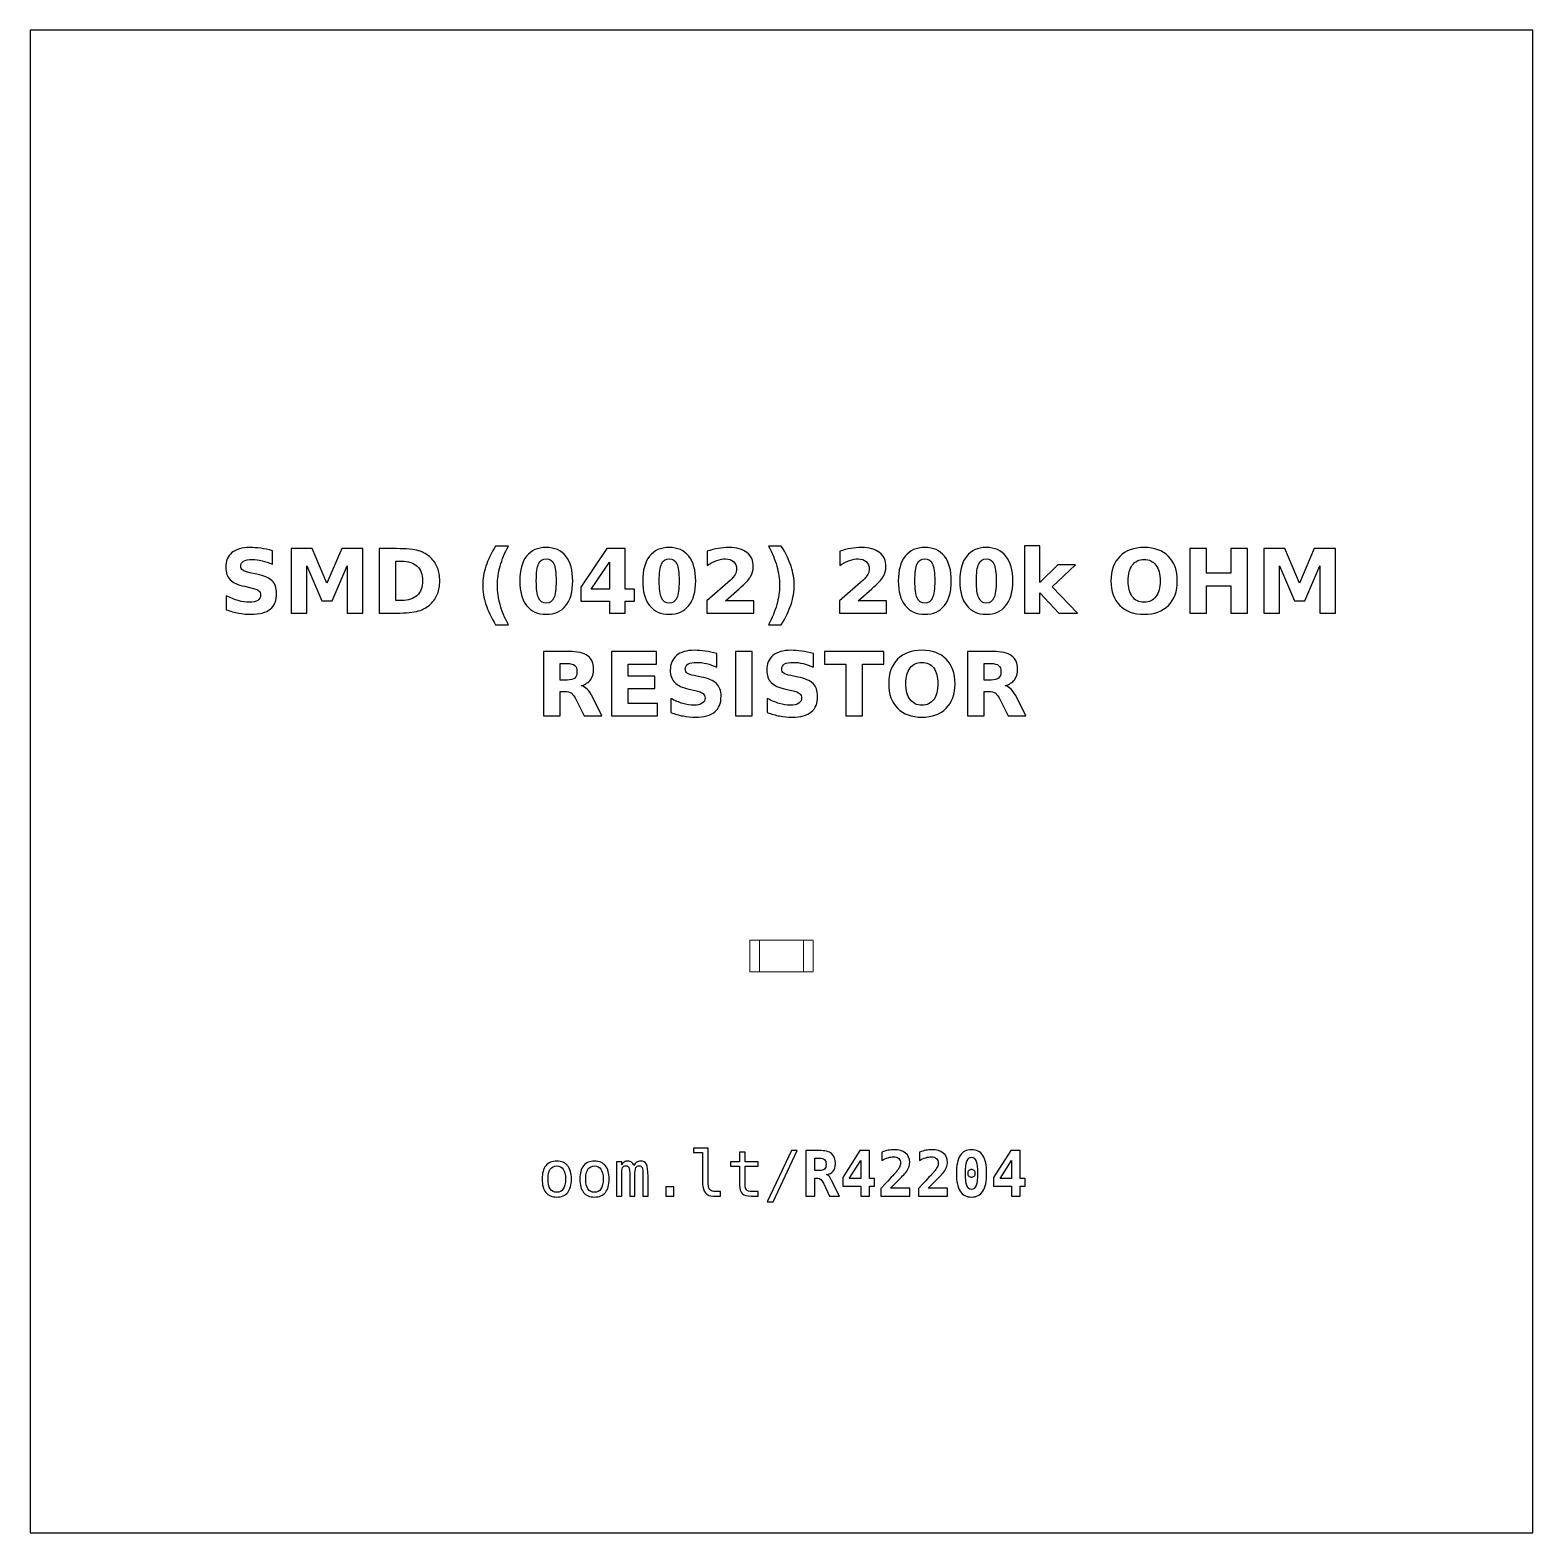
# Model space of a CAD drawing. Header units: centimetres. Extents: x -11.7 to -9.3, y -16.05 to -13.65.
import ezdxf

# ---------------------------------------------------------------- set-up
doc = ezdxf.new("R2010")
doc.units = ezdxf.units.CM
doc.header["$MEASUREMENT"] = 0
doc.layers.add('Layer 1', color=7, linetype='Continuous')

msp = doc.modelspace()

# ---------------------------------------------------------------- linework, layer by layer
at = {"layer": 'Layer 1', "color": 7}
msp.add_lwpolyline([(-11.7, -16.05), (-9.3, -16.05), (-9.3, -13.65), (-11.7, -13.65), (-11.7, -16.05)], close=True, dxfattribs=at)
at = {"layer": 'Layer 1', "color": 7, "lineweight": 9}
for points in [[(-10.5508, -15.15395), (-10.4492, -15.15395), (-10.4492, -15.10315), (-10.5508, -15.10315), (-10.5508, -15.15395)], [(-10.535, -15.15395), (-10.465, -15.15395), (-10.465, -15.10315), (-10.535, -15.10315), (-10.535, -15.15395)]]:
    msp.add_lwpolyline(points, close=True, dxfattribs=at)
at = {"layer": 'Layer 1', "color": 250}
for points, knots in [([(-11.31305, -14.48139), (-11.31305, -14.48139), (-11.31305, -14.50314), (-11.31305, -14.50314), (-11.31305, -14.50314), (-11.3187, -14.50062), (-11.32422, -14.49872), (-11.32958, -14.49743), (-11.32958, -14.49743), (-11.33497, -14.49613), (-11.34005, -14.4955), (-11.34482, -14.4955), (-11.34482, -14.4955), (-11.35115, -14.4955), (-11.35585, -14.49637), (-11.35889, -14.49811), (-11.35889, -14.49811), (-11.36192, -14.49987), (-11.36343, -14.50258), (-11.36343, -14.50625), (-11.36343, -14.50625), (-11.36343, -14.509), (-11.36242, -14.51116), (-11.36037, -14.51269), (-11.36037, -14.51269), (-11.35832, -14.51422), (-11.35461, -14.51556), (-11.34922, -14.51666), (-11.34922, -14.51666), (-11.34922, -14.51666), (-11.33793, -14.51892), (-11.33793, -14.51892), (-11.33793, -14.51892), (-11.32648, -14.52123), (-11.31837, -14.52471), (-11.31355, -14.52941), (-11.31355, -14.52941), (-11.30872, -14.53409), (-11.3063, -14.54075), (-11.3063, -14.54938), (-11.3063, -14.54938), (-11.3063, -14.56074), (-11.30966, -14.56918), (-11.31639, -14.57471), (-11.31639, -14.57471), (-11.32312, -14.58023), (-11.33339, -14.58301), (-11.34722, -14.58301), (-11.34722, -14.58301), (-11.35376, -14.58301), (-11.3603, -14.5824), (-11.36686, -14.58115), (-11.36686, -14.58115), (-11.37342, -14.5799), (-11.38001, -14.57807), (-11.38657, -14.57565), (-11.38657, -14.57565), (-11.38657, -14.57565), (-11.38657, -14.55326), (-11.38657, -14.55326), (-11.38657, -14.55326), (-11.38001, -14.55674), (-11.37366, -14.55937), (-11.36752, -14.56114), (-11.36752, -14.56114), (-11.36138, -14.5629), (-11.35548, -14.56379), (-11.34979, -14.56379), (-11.34979, -14.56379), (-11.344, -14.56379), (-11.33956, -14.56283), (-11.33648, -14.5609), (-11.33648, -14.5609), (-11.33339, -14.55897), (-11.33187, -14.55622), (-11.33187, -14.55262), (-11.33187, -14.55262), (-11.33187, -14.54942), (-11.3329, -14.54693), (-11.33499, -14.54519), (-11.33499, -14.54519), (-11.33709, -14.54345), (-11.34125, -14.54188), (-11.34751, -14.54051), (-11.34751, -14.54051), (-11.34751, -14.54051), (-11.35778, -14.53823), (-11.35778, -14.53823), (-11.35778, -14.53823), (-11.36806, -14.53602), (-11.37559, -14.53252), (-11.38034, -14.52769), (-11.38034, -14.52769), (-11.38509, -14.52287), (-11.38746, -14.51636), (-11.38746, -14.5082), (-11.38746, -14.5082), (-11.38746, -14.49794), (-11.38415, -14.49006), (-11.37754, -14.48456), (-11.37754, -14.48456), (-11.37093, -14.47903), (-11.36143, -14.47628), (-11.34901, -14.47628), (-11.34901, -14.47628), (-11.34337, -14.47628), (-11.33756, -14.47671), (-11.33158, -14.47755), (-11.33158, -14.47755), (-11.32561, -14.4784), (-11.31943, -14.47967), (-11.31305, -14.48139)], [0, 0, 0, 0, 0.0357143, 0.0357143, 0.0357143, 0.0357143, 0.0714286, 0.0714286, 0.0714286, 0.0714286, 0.1071429, 0.1071429, 0.1071429, 0.1071429, 0.1428571, 0.1428571, 0.1428571, 0.1428571, 0.1785714, 0.1785714, 0.1785714, 0.1785714, 0.2142857, 0.2142857, 0.2142857, 0.2142857, 0.25, 0.25, 0.25, 0.25, 0.2857143, 0.2857143, 0.2857143, 0.2857143, 0.3214286, 0.3214286, 0.3214286, 0.3214286, 0.3571429, 0.3571429, 0.3571429, 0.3571429, 0.3928571, 0.3928571, 0.3928571, 0.3928571, 0.4285714, 0.4285714, 0.4285714, 0.4285714, 0.4642857, 0.4642857, 0.4642857, 0.4642857, 0.5, 0.5, 0.5, 0.5, 0.5357143, 0.5357143, 0.5357143, 0.5357143, 0.5714286, 0.5714286, 0.5714286, 0.5714286, 0.6071429, 0.6071429, 0.6071429, 0.6071429, 0.6428571, 0.6428571, 0.6428571, 0.6428571, 0.6785714, 0.6785714, 0.6785714, 0.6785714, 0.7142857, 0.7142857, 0.7142857, 0.7142857, 0.75, 0.75, 0.75, 0.75, 0.7857143, 0.7857143, 0.7857143, 0.7857143, 0.8214286, 0.8214286, 0.8214286, 0.8214286, 0.8571429, 0.8571429, 0.8571429, 0.8571429, 0.8928571, 0.8928571, 0.8928571, 0.8928571, 0.9285714, 0.9285714, 0.9285714, 0.9285714, 0.9642857, 0.9642857, 0.9642857, 0.9642857, 1, 1, 1, 1]), ([(-11.28302, -14.47814), (-11.28302, -14.47814), (-11.24927, -14.47814), (-11.24927, -14.47814), (-11.24927, -14.47814), (-11.24927, -14.47814), (-11.22582, -14.5332), (-11.22582, -14.5332), (-11.22582, -14.5332), (-11.22582, -14.5332), (-11.20226, -14.47814), (-11.20226, -14.47814), (-11.20226, -14.47814), (-11.20226, -14.47814), (-11.16858, -14.47814), (-11.16858, -14.47814), (-11.16858, -14.47814), (-11.16858, -14.47814), (-11.16858, -14.58101), (-11.16858, -14.58101), (-11.16858, -14.58101), (-11.16858, -14.58101), (-11.19365, -14.58101), (-11.19365, -14.58101), (-11.19365, -14.58101), (-11.19365, -14.58101), (-11.19365, -14.50577), (-11.19365, -14.50577), (-11.19365, -14.50577), (-11.19365, -14.50577), (-11.21736, -14.56123), (-11.21736, -14.56123), (-11.21736, -14.56123), (-11.21736, -14.56123), (-11.23417, -14.56123), (-11.23417, -14.56123), (-11.23417, -14.56123), (-11.23417, -14.56123), (-11.25788, -14.50577), (-11.25788, -14.50577), (-11.25788, -14.50577), (-11.25788, -14.50577), (-11.25788, -14.58101), (-11.25788, -14.58101), (-11.25788, -14.58101), (-11.25788, -14.58101), (-11.28302, -14.58101), (-11.28302, -14.58101), (-11.28302, -14.58101), (-11.28302, -14.58101), (-11.28302, -14.47814), (-11.28302, -14.47814)], [0, 0, 0, 0, 0.0769231, 0.0769231, 0.0769231, 0.0769231, 0.1538462, 0.1538462, 0.1538462, 0.1538462, 0.2307692, 0.2307692, 0.2307692, 0.2307692, 0.3076923, 0.3076923, 0.3076923, 0.3076923, 0.3846154, 0.3846154, 0.3846154, 0.3846154, 0.4615385, 0.4615385, 0.4615385, 0.4615385, 0.5384615, 0.5384615, 0.5384615, 0.5384615, 0.6153846, 0.6153846, 0.6153846, 0.6153846, 0.6923077, 0.6923077, 0.6923077, 0.6923077, 0.7692308, 0.7692308, 0.7692308, 0.7692308, 0.8461538, 0.8461538, 0.8461538, 0.8461538, 0.9230769, 0.9230769, 0.9230769, 0.9230769, 1, 1, 1, 1]), ([(-11.14259, -14.47814), (-11.14259, -14.47814), (-11.1146, -14.47814), (-11.1146, -14.47814), (-11.1146, -14.47814), (-11.09899, -14.47814), (-11.08737, -14.47925), (-11.07973, -14.48148), (-11.07973, -14.48148), (-11.07208, -14.48371), (-11.06552, -14.48748), (-11.06004, -14.49282), (-11.06004, -14.49282), (-11.05522, -14.49745), (-11.05165, -14.50281), (-11.04929, -14.50888), (-11.04929, -14.50888), (-11.04697, -14.51492), (-11.04579, -14.52179), (-11.04579, -14.52948), (-11.04579, -14.52948), (-11.04579, -14.53724), (-11.04697, -14.54416), (-11.04929, -14.55025), (-11.04929, -14.55025), (-11.05165, -14.55634), (-11.05522, -14.5617), (-11.06004, -14.56633), (-11.06004, -14.56633), (-11.06557, -14.57167), (-11.07218, -14.57544), (-11.07989, -14.57767), (-11.07989, -14.57767), (-11.08761, -14.5799), (-11.09918, -14.58101), (-11.1146, -14.58101), (-11.1146, -14.58101), (-11.1146, -14.58101), (-11.14259, -14.58101), (-11.14259, -14.58101), (-11.14259, -14.58101), (-11.14259, -14.58101), (-11.14259, -14.47814), (-11.14259, -14.47814)], [0, 0, 0, 0, 0.0909091, 0.0909091, 0.0909091, 0.0909091, 0.1818182, 0.1818182, 0.1818182, 0.1818182, 0.2727273, 0.2727273, 0.2727273, 0.2727273, 0.3636364, 0.3636364, 0.3636364, 0.3636364, 0.4545455, 0.4545455, 0.4545455, 0.4545455, 0.5454545, 0.5454545, 0.5454545, 0.5454545, 0.6363636, 0.6363636, 0.6363636, 0.6363636, 0.7272727, 0.7272727, 0.7272727, 0.7272727, 0.8181818, 0.8181818, 0.8181818, 0.8181818, 0.9090909, 0.9090909, 0.9090909, 0.9090909, 1, 1, 1, 1]), ([(-10.9361, -14.59961), (-10.9361, -14.59961), (-10.95656, -14.59961), (-10.95656, -14.59961), (-10.95656, -14.59961), (-10.96359, -14.58828), (-10.96879, -14.57748), (-10.97213, -14.56725), (-10.97213, -14.56725), (-10.97549, -14.55704), (-10.97716, -14.54691), (-10.97716, -14.53684), (-10.97716, -14.53684), (-10.97716, -14.52678), (-10.97547, -14.51659), (-10.97211, -14.50629), (-10.97211, -14.50629), (-10.96872, -14.49597), (-10.96355, -14.4852), (-10.95656, -14.47393), (-10.95656, -14.47393), (-10.95656, -14.47393), (-10.9361, -14.47393), (-10.9361, -14.47393), (-10.9361, -14.47393), (-10.94198, -14.48482), (-10.94638, -14.49547), (-10.94932, -14.50587), (-10.94932, -14.50587), (-10.95226, -14.51626), (-10.95374, -14.52654), (-10.95374, -14.5367), (-10.95374, -14.5367), (-10.95374, -14.54686), (-10.95228, -14.55714), (-10.94937, -14.56758), (-10.94937, -14.56758), (-10.94645, -14.578), (-10.94203, -14.58868), (-10.9361, -14.59961)], [0, 0, 0, 0, 0.1, 0.1, 0.1, 0.1, 0.2, 0.2, 0.2, 0.2, 0.3, 0.3, 0.3, 0.3, 0.4, 0.4, 0.4, 0.4, 0.5, 0.5, 0.5, 0.5, 0.6, 0.6, 0.6, 0.6, 0.7, 0.7, 0.7, 0.7, 0.8, 0.8, 0.8, 0.8, 0.9, 0.9, 0.9, 0.9, 1, 1, 1, 1]), ([(-10.83337, -14.52967), (-10.83337, -14.54672), (-10.83704, -14.55987), (-10.8444, -14.56913), (-10.8444, -14.56913), (-10.85174, -14.57838), (-10.86218, -14.58301), (-10.87568, -14.58301), (-10.87568, -14.58301), (-10.88923, -14.58301), (-10.89969, -14.57838), (-10.90703, -14.56913), (-10.90703, -14.56913), (-10.91439, -14.55987), (-10.91806, -14.54672), (-10.91806, -14.52967), (-10.91806, -14.52967), (-10.91806, -14.5126), (-10.91439, -14.49942), (-10.90703, -14.49016), (-10.90703, -14.49016), (-10.89969, -14.48092), (-10.88923, -14.47628), (-10.87568, -14.47628), (-10.87568, -14.47628), (-10.86218, -14.47628), (-10.85174, -14.48092), (-10.8444, -14.49016), (-10.8444, -14.49016), (-10.83704, -14.49942), (-10.83337, -14.5126), (-10.83337, -14.52967)], [0, 0, 0, 0, 0.125, 0.125, 0.125, 0.125, 0.25, 0.25, 0.25, 0.25, 0.375, 0.375, 0.375, 0.375, 0.5, 0.5, 0.5, 0.5, 0.625, 0.625, 0.625, 0.625, 0.75, 0.75, 0.75, 0.75, 0.875, 0.875, 0.875, 0.875, 1, 1, 1, 1]), ([(-10.8599, -14.52948), (-10.8599, -14.51662), (-10.8611, -14.50756), (-10.86352, -14.50229), (-10.86352, -14.50229), (-10.86592, -14.49705), (-10.86999, -14.49442), (-10.87568, -14.49442), (-10.87568, -14.49442), (-10.88137, -14.49442), (-10.88544, -14.49705), (-10.88789, -14.50229), (-10.88789, -14.50229), (-10.89031, -14.50756), (-10.89153, -14.51662), (-10.89153, -14.52948), (-10.89153, -14.52948), (-10.89153, -14.54246), (-10.89031, -14.55164), (-10.88789, -14.55695), (-10.88789, -14.55695), (-10.88544, -14.56229), (-10.88137, -14.56495), (-10.87568, -14.56495), (-10.87568, -14.56495), (-10.87004, -14.56495), (-10.86599, -14.56229), (-10.86354, -14.55695), (-10.86354, -14.55695), (-10.86112, -14.55164), (-10.8599, -14.54246), (-10.8599, -14.52948)], [0, 0, 0, 0, 0.125, 0.125, 0.125, 0.125, 0.25, 0.25, 0.25, 0.25, 0.375, 0.375, 0.375, 0.375, 0.5, 0.5, 0.5, 0.5, 0.625, 0.625, 0.625, 0.625, 0.75, 0.75, 0.75, 0.75, 0.875, 0.875, 0.875, 0.875, 1, 1, 1, 1]), ([(-10.77907, -14.47814), (-10.77907, -14.47814), (-10.74957, -14.47814), (-10.74957, -14.47814), (-10.74957, -14.47814), (-10.74957, -14.47814), (-10.74957, -14.54305), (-10.74957, -14.54305), (-10.74957, -14.54305), (-10.74957, -14.54305), (-10.7349, -14.54305), (-10.7349, -14.54305), (-10.7349, -14.54305), (-10.7349, -14.54305), (-10.7349, -14.56227), (-10.7349, -14.56227), (-10.7349, -14.56227), (-10.7349, -14.56227), (-10.74957, -14.56227), (-10.74957, -14.56227), (-10.74957, -14.56227), (-10.74957, -14.56227), (-10.74957, -14.58101), (-10.74957, -14.58101), (-10.74957, -14.58101), (-10.74957, -14.58101), (-10.77464, -14.58101), (-10.77464, -14.58101), (-10.77464, -14.58101), (-10.77464, -14.58101), (-10.77464, -14.56227), (-10.77464, -14.56227), (-10.77464, -14.56227), (-10.77464, -14.56227), (-10.82027, -14.56227), (-10.82027, -14.56227), (-10.82027, -14.56227), (-10.82027, -14.56227), (-10.82027, -14.53952), (-10.82027, -14.53952), (-10.82027, -14.53952), (-10.82027, -14.53952), (-10.77907, -14.47814), (-10.77907, -14.47814)], [0, 0, 0, 0, 0.0909091, 0.0909091, 0.0909091, 0.0909091, 0.1818182, 0.1818182, 0.1818182, 0.1818182, 0.2727273, 0.2727273, 0.2727273, 0.2727273, 0.3636364, 0.3636364, 0.3636364, 0.3636364, 0.4545455, 0.4545455, 0.4545455, 0.4545455, 0.5454545, 0.5454545, 0.5454545, 0.5454545, 0.6363636, 0.6363636, 0.6363636, 0.6363636, 0.7272727, 0.7272727, 0.7272727, 0.7272727, 0.8181818, 0.8181818, 0.8181818, 0.8181818, 0.9090909, 0.9090909, 0.9090909, 0.9090909, 1, 1, 1, 1]), ([(-10.63699, -14.52967), (-10.63699, -14.54672), (-10.64066, -14.55987), (-10.64802, -14.56913), (-10.64802, -14.56913), (-10.65536, -14.57838), (-10.6658, -14.58301), (-10.6793, -14.58301), (-10.6793, -14.58301), (-10.69285, -14.58301), (-10.70331, -14.57838), (-10.71065, -14.56913), (-10.71065, -14.56913), (-10.71801, -14.55987), (-10.72168, -14.54672), (-10.72168, -14.52967), (-10.72168, -14.52967), (-10.72168, -14.5126), (-10.71801, -14.49942), (-10.71065, -14.49016), (-10.71065, -14.49016), (-10.70331, -14.48092), (-10.69285, -14.47628), (-10.6793, -14.47628), (-10.6793, -14.47628), (-10.6658, -14.47628), (-10.65536, -14.48092), (-10.64802, -14.49016), (-10.64802, -14.49016), (-10.64066, -14.49942), (-10.63699, -14.5126), (-10.63699, -14.52967)], [0, 0, 0, 0, 0.125, 0.125, 0.125, 0.125, 0.25, 0.25, 0.25, 0.25, 0.375, 0.375, 0.375, 0.375, 0.5, 0.5, 0.5, 0.5, 0.625, 0.625, 0.625, 0.625, 0.75, 0.75, 0.75, 0.75, 0.875, 0.875, 0.875, 0.875, 1, 1, 1, 1]), ([(-10.66352, -14.52948), (-10.66352, -14.51662), (-10.66472, -14.50756), (-10.66714, -14.50229), (-10.66714, -14.50229), (-10.66954, -14.49705), (-10.67361, -14.49442), (-10.6793, -14.49442), (-10.6793, -14.49442), (-10.68499, -14.49442), (-10.68906, -14.49705), (-10.69151, -14.50229), (-10.69151, -14.50229), (-10.69393, -14.50756), (-10.69515, -14.51662), (-10.69515, -14.52948), (-10.69515, -14.52948), (-10.69515, -14.54246), (-10.69393, -14.55164), (-10.69151, -14.55695), (-10.69151, -14.55695), (-10.68906, -14.56229), (-10.68499, -14.56495), (-10.6793, -14.56495), (-10.6793, -14.56495), (-10.67366, -14.56495), (-10.66961, -14.56229), (-10.66716, -14.55695), (-10.66716, -14.55695), (-10.66474, -14.55164), (-10.66352, -14.54246), (-10.66352, -14.52948)], [0, 0, 0, 0, 0.125, 0.125, 0.125, 0.125, 0.25, 0.25, 0.25, 0.25, 0.375, 0.375, 0.375, 0.375, 0.5, 0.5, 0.5, 0.5, 0.625, 0.625, 0.625, 0.625, 0.75, 0.75, 0.75, 0.75, 0.875, 0.875, 0.875, 0.875, 1, 1, 1, 1]), ([(-10.58958, -14.56151), (-10.58958, -14.56151), (-10.5443, -14.56151), (-10.5443, -14.56151), (-10.5443, -14.56151), (-10.5443, -14.56151), (-10.5443, -14.58101), (-10.5443, -14.58101), (-10.5443, -14.58101), (-10.5443, -14.58101), (-10.61907, -14.58101), (-10.61907, -14.58101), (-10.61907, -14.58101), (-10.61907, -14.58101), (-10.61907, -14.56151), (-10.61907, -14.56151), (-10.61907, -14.56151), (-10.61907, -14.56151), (-10.58151, -14.52838), (-10.58151, -14.52838), (-10.58151, -14.52838), (-10.57815, -14.52534), (-10.57568, -14.52238), (-10.57408, -14.51949), (-10.57408, -14.51949), (-10.57246, -14.51659), (-10.57166, -14.51358), (-10.57166, -14.51045), (-10.57166, -14.51045), (-10.57166, -14.50563), (-10.57328, -14.50175), (-10.57652, -14.49881), (-10.57652, -14.49881), (-10.57975, -14.49587), (-10.58405, -14.49442), (-10.58944, -14.49442), (-10.58944, -14.49442), (-10.59357, -14.49442), (-10.59809, -14.49531), (-10.60301, -14.49707), (-10.60301, -14.49707), (-10.60792, -14.49884), (-10.61319, -14.50147), (-10.61879, -14.50495), (-10.61879, -14.50495), (-10.61879, -14.50495), (-10.61879, -14.48235), (-10.61879, -14.48235), (-10.61879, -14.48235), (-10.61281, -14.48038), (-10.60691, -14.47887), (-10.60108, -14.47784), (-10.60108, -14.47784), (-10.59524, -14.4768), (-10.58953, -14.47628), (-10.58391, -14.47628), (-10.58391, -14.47628), (-10.57161, -14.47628), (-10.56204, -14.47899), (-10.55522, -14.48442), (-10.55522, -14.48442), (-10.5484, -14.48983), (-10.54499, -14.49738), (-10.54499, -14.50709), (-10.54499, -14.50709), (-10.54499, -14.51269), (-10.54644, -14.51791), (-10.54934, -14.52276), (-10.54934, -14.52276), (-10.55223, -14.5276), (-10.55832, -14.53409), (-10.56759, -14.54223), (-10.56759, -14.54223), (-10.56759, -14.54223), (-10.58958, -14.56151), (-10.58958, -14.56151)], [0, 0, 0, 0, 0.0526316, 0.0526316, 0.0526316, 0.0526316, 0.1052632, 0.1052632, 0.1052632, 0.1052632, 0.1578947, 0.1578947, 0.1578947, 0.1578947, 0.2105263, 0.2105263, 0.2105263, 0.2105263, 0.2631579, 0.2631579, 0.2631579, 0.2631579, 0.3157895, 0.3157895, 0.3157895, 0.3157895, 0.3684211, 0.3684211, 0.3684211, 0.3684211, 0.4210526, 0.4210526, 0.4210526, 0.4210526, 0.4736842, 0.4736842, 0.4736842, 0.4736842, 0.5263158, 0.5263158, 0.5263158, 0.5263158, 0.5789474, 0.5789474, 0.5789474, 0.5789474, 0.6315789, 0.6315789, 0.6315789, 0.6315789, 0.6842105, 0.6842105, 0.6842105, 0.6842105, 0.7368421, 0.7368421, 0.7368421, 0.7368421, 0.7894737, 0.7894737, 0.7894737, 0.7894737, 0.8421053, 0.8421053, 0.8421053, 0.8421053, 0.8947368, 0.8947368, 0.8947368, 0.8947368, 0.9473684, 0.9473684, 0.9473684, 0.9473684, 1, 1, 1, 1]), ([(-10.52076, -14.59961), (-10.51488, -14.58868), (-10.51046, -14.578), (-10.50752, -14.56758), (-10.50752, -14.56758), (-10.50458, -14.55714), (-10.50312, -14.54686), (-10.50312, -14.5367), (-10.50312, -14.5367), (-10.50312, -14.52654), (-10.50458, -14.51626), (-10.50752, -14.50587), (-10.50752, -14.50587), (-10.51046, -14.49547), (-10.51488, -14.48482), (-10.52076, -14.47393), (-10.52076, -14.47393), (-10.52076, -14.47393), (-10.5003, -14.47393), (-10.5003, -14.47393), (-10.5003, -14.47393), (-10.49332, -14.4852), (-10.48814, -14.49597), (-10.48475, -14.50629), (-10.48475, -14.50629), (-10.48139, -14.51659), (-10.4797, -14.52678), (-10.4797, -14.53684), (-10.4797, -14.53684), (-10.4797, -14.54691), (-10.48137, -14.55704), (-10.48473, -14.56725), (-10.48473, -14.56725), (-10.48807, -14.57748), (-10.49327, -14.58828), (-10.5003, -14.59961), (-10.5003, -14.59961), (-10.5003, -14.59961), (-10.52076, -14.59961), (-10.52076, -14.59961)], [0, 0, 0, 0, 0.1, 0.1, 0.1, 0.1, 0.2, 0.2, 0.2, 0.2, 0.3, 0.3, 0.3, 0.3, 0.4, 0.4, 0.4, 0.4, 0.5, 0.5, 0.5, 0.5, 0.6, 0.6, 0.6, 0.6, 0.7, 0.7, 0.7, 0.7, 0.8, 0.8, 0.8, 0.8, 0.9, 0.9, 0.9, 0.9, 1, 1, 1, 1]), ([(-10.37777, -14.56151), (-10.37777, -14.56151), (-10.33249, -14.56151), (-10.33249, -14.56151), (-10.33249, -14.56151), (-10.33249, -14.56151), (-10.33249, -14.58101), (-10.33249, -14.58101), (-10.33249, -14.58101), (-10.33249, -14.58101), (-10.40726, -14.58101), (-10.40726, -14.58101), (-10.40726, -14.58101), (-10.40726, -14.58101), (-10.40726, -14.56151), (-10.40726, -14.56151), (-10.40726, -14.56151), (-10.40726, -14.56151), (-10.3697, -14.52838), (-10.3697, -14.52838), (-10.3697, -14.52838), (-10.36634, -14.52534), (-10.36387, -14.52238), (-10.36227, -14.51949), (-10.36227, -14.51949), (-10.36065, -14.51659), (-10.35985, -14.51358), (-10.35985, -14.51045), (-10.35985, -14.51045), (-10.35985, -14.50563), (-10.36147, -14.50175), (-10.36471, -14.49881), (-10.36471, -14.49881), (-10.36794, -14.49587), (-10.37224, -14.49442), (-10.37763, -14.49442), (-10.37763, -14.49442), (-10.38176, -14.49442), (-10.38628, -14.49531), (-10.3912, -14.49707), (-10.3912, -14.49707), (-10.39611, -14.49884), (-10.40138, -14.50147), (-10.40698, -14.50495), (-10.40698, -14.50495), (-10.40698, -14.50495), (-10.40698, -14.48235), (-10.40698, -14.48235), (-10.40698, -14.48235), (-10.401, -14.48038), (-10.3951, -14.47887), (-10.38927, -14.47784), (-10.38927, -14.47784), (-10.38343, -14.4768), (-10.37772, -14.47628), (-10.3721, -14.47628), (-10.3721, -14.47628), (-10.3598, -14.47628), (-10.35023, -14.47899), (-10.34341, -14.48442), (-10.34341, -14.48442), (-10.33659, -14.48983), (-10.33318, -14.49738), (-10.33318, -14.50709), (-10.33318, -14.50709), (-10.33318, -14.51269), (-10.33463, -14.51791), (-10.33753, -14.52276), (-10.33753, -14.52276), (-10.34042, -14.5276), (-10.34651, -14.53409), (-10.35578, -14.54223), (-10.35578, -14.54223), (-10.35578, -14.54223), (-10.37777, -14.56151), (-10.37777, -14.56151)], [0, 0, 0, 0, 0.0526316, 0.0526316, 0.0526316, 0.0526316, 0.1052632, 0.1052632, 0.1052632, 0.1052632, 0.1578947, 0.1578947, 0.1578947, 0.1578947, 0.2105263, 0.2105263, 0.2105263, 0.2105263, 0.2631579, 0.2631579, 0.2631579, 0.2631579, 0.3157895, 0.3157895, 0.3157895, 0.3157895, 0.3684211, 0.3684211, 0.3684211, 0.3684211, 0.4210526, 0.4210526, 0.4210526, 0.4210526, 0.4736842, 0.4736842, 0.4736842, 0.4736842, 0.5263158, 0.5263158, 0.5263158, 0.5263158, 0.5789474, 0.5789474, 0.5789474, 0.5789474, 0.6315789, 0.6315789, 0.6315789, 0.6315789, 0.6842105, 0.6842105, 0.6842105, 0.6842105, 0.7368421, 0.7368421, 0.7368421, 0.7368421, 0.7894737, 0.7894737, 0.7894737, 0.7894737, 0.8421053, 0.8421053, 0.8421053, 0.8421053, 0.8947368, 0.8947368, 0.8947368, 0.8947368, 0.9473684, 0.9473684, 0.9473684, 0.9473684, 1, 1, 1, 1]), ([(-10.2288, -14.52967), (-10.2288, -14.54672), (-10.23247, -14.55987), (-10.23983, -14.56913), (-10.23983, -14.56913), (-10.24717, -14.57838), (-10.25761, -14.58301), (-10.27111, -14.58301), (-10.27111, -14.58301), (-10.28466, -14.58301), (-10.29512, -14.57838), (-10.30246, -14.56913), (-10.30246, -14.56913), (-10.30982, -14.55987), (-10.31349, -14.54672), (-10.31349, -14.52967), (-10.31349, -14.52967), (-10.31349, -14.5126), (-10.30982, -14.49942), (-10.30246, -14.49016), (-10.30246, -14.49016), (-10.29512, -14.48092), (-10.28466, -14.47628), (-10.27111, -14.47628), (-10.27111, -14.47628), (-10.25761, -14.47628), (-10.24717, -14.48092), (-10.23983, -14.49016), (-10.23983, -14.49016), (-10.23247, -14.49942), (-10.2288, -14.5126), (-10.2288, -14.52967)], [0, 0, 0, 0, 0.125, 0.125, 0.125, 0.125, 0.25, 0.25, 0.25, 0.25, 0.375, 0.375, 0.375, 0.375, 0.5, 0.5, 0.5, 0.5, 0.625, 0.625, 0.625, 0.625, 0.75, 0.75, 0.75, 0.75, 0.875, 0.875, 0.875, 0.875, 1, 1, 1, 1]), ([(-10.25533, -14.52948), (-10.25533, -14.51662), (-10.25653, -14.50756), (-10.25895, -14.50229), (-10.25895, -14.50229), (-10.26135, -14.49705), (-10.26542, -14.49442), (-10.27111, -14.49442), (-10.27111, -14.49442), (-10.2768, -14.49442), (-10.28087, -14.49705), (-10.28332, -14.50229), (-10.28332, -14.50229), (-10.28574, -14.50756), (-10.28696, -14.51662), (-10.28696, -14.52948), (-10.28696, -14.52948), (-10.28696, -14.54246), (-10.28574, -14.55164), (-10.28332, -14.55695), (-10.28332, -14.55695), (-10.28087, -14.56229), (-10.2768, -14.56495), (-10.27111, -14.56495), (-10.27111, -14.56495), (-10.26547, -14.56495), (-10.26142, -14.56229), (-10.25897, -14.55695), (-10.25897, -14.55695), (-10.25655, -14.55164), (-10.25533, -14.54246), (-10.25533, -14.52948)], [0, 0, 0, 0, 0.125, 0.125, 0.125, 0.125, 0.25, 0.25, 0.25, 0.25, 0.375, 0.375, 0.375, 0.375, 0.5, 0.5, 0.5, 0.5, 0.625, 0.625, 0.625, 0.625, 0.75, 0.75, 0.75, 0.75, 0.875, 0.875, 0.875, 0.875, 1, 1, 1, 1]), ([(-10.13061, -14.52967), (-10.13061, -14.54672), (-10.13428, -14.55987), (-10.14164, -14.56913), (-10.14164, -14.56913), (-10.14898, -14.57838), (-10.15942, -14.58301), (-10.17292, -14.58301), (-10.17292, -14.58301), (-10.18647, -14.58301), (-10.19693, -14.57838), (-10.20427, -14.56913), (-10.20427, -14.56913), (-10.21163, -14.55987), (-10.2153, -14.54672), (-10.2153, -14.52967), (-10.2153, -14.52967), (-10.2153, -14.5126), (-10.21163, -14.49942), (-10.20427, -14.49016), (-10.20427, -14.49016), (-10.19693, -14.48092), (-10.18647, -14.47628), (-10.17292, -14.47628), (-10.17292, -14.47628), (-10.15942, -14.47628), (-10.14898, -14.48092), (-10.14164, -14.49016), (-10.14164, -14.49016), (-10.13428, -14.49942), (-10.13061, -14.5126), (-10.13061, -14.52967)], [0, 0, 0, 0, 0.125, 0.125, 0.125, 0.125, 0.25, 0.25, 0.25, 0.25, 0.375, 0.375, 0.375, 0.375, 0.5, 0.5, 0.5, 0.5, 0.625, 0.625, 0.625, 0.625, 0.75, 0.75, 0.75, 0.75, 0.875, 0.875, 0.875, 0.875, 1, 1, 1, 1]), ([(-10.15714, -14.52948), (-10.15714, -14.51662), (-10.15834, -14.50756), (-10.16076, -14.50229), (-10.16076, -14.50229), (-10.16316, -14.49705), (-10.16723, -14.49442), (-10.17292, -14.49442), (-10.17292, -14.49442), (-10.17861, -14.49442), (-10.18268, -14.49705), (-10.18513, -14.50229), (-10.18513, -14.50229), (-10.18755, -14.50756), (-10.18877, -14.51662), (-10.18877, -14.52948), (-10.18877, -14.52948), (-10.18877, -14.54246), (-10.18755, -14.55164), (-10.18513, -14.55695), (-10.18513, -14.55695), (-10.18268, -14.56229), (-10.17861, -14.56495), (-10.17292, -14.56495), (-10.17292, -14.56495), (-10.16728, -14.56495), (-10.16323, -14.56229), (-10.16078, -14.55695), (-10.16078, -14.55695), (-10.15836, -14.55164), (-10.15714, -14.54246), (-10.15714, -14.52948)], [0, 0, 0, 0, 0.125, 0.125, 0.125, 0.125, 0.25, 0.25, 0.25, 0.25, 0.375, 0.375, 0.375, 0.375, 0.5, 0.5, 0.5, 0.5, 0.625, 0.625, 0.625, 0.625, 0.75, 0.75, 0.75, 0.75, 0.875, 0.875, 0.875, 0.875, 1, 1, 1, 1]), ([(-10.11201, -14.47379), (-10.11201, -14.47379), (-10.08734, -14.47379), (-10.08734, -14.47379), (-10.08734, -14.47379), (-10.08734, -14.47379), (-10.08734, -14.53216), (-10.08734, -14.53216), (-10.08734, -14.53216), (-10.08734, -14.53216), (-10.05895, -14.50385), (-10.05895, -14.50385), (-10.05895, -14.50385), (-10.05895, -14.50385), (-10.03028, -14.50385), (-10.03028, -14.50385), (-10.03028, -14.50385), (-10.03028, -14.50385), (-10.06798, -14.53926), (-10.06798, -14.53926), (-10.06798, -14.53926), (-10.06798, -14.53926), (-10.02732, -14.58101), (-10.02732, -14.58101), (-10.02732, -14.58101), (-10.02732, -14.58101), (-10.05723, -14.58101), (-10.05723, -14.58101), (-10.05723, -14.58101), (-10.05723, -14.58101), (-10.08734, -14.54884), (-10.08734, -14.54884), (-10.08734, -14.54884), (-10.08734, -14.54884), (-10.08734, -14.58101), (-10.08734, -14.58101), (-10.08734, -14.58101), (-10.08734, -14.58101), (-10.11201, -14.58101), (-10.11201, -14.58101), (-10.11201, -14.58101), (-10.11201, -14.58101), (-10.11201, -14.47379), (-10.11201, -14.47379)], [0, 0, 0, 0, 0.0909091, 0.0909091, 0.0909091, 0.0909091, 0.1818182, 0.1818182, 0.1818182, 0.1818182, 0.2727273, 0.2727273, 0.2727273, 0.2727273, 0.3636364, 0.3636364, 0.3636364, 0.3636364, 0.4545455, 0.4545455, 0.4545455, 0.4545455, 0.5454545, 0.5454545, 0.5454545, 0.5454545, 0.6363636, 0.6363636, 0.6363636, 0.6363636, 0.7272727, 0.7272727, 0.7272727, 0.7272727, 0.8181818, 0.8181818, 0.8181818, 0.8181818, 0.9090909, 0.9090909, 0.9090909, 0.9090909, 1, 1, 1, 1]), ([(-9.92094, -14.47628), (-9.90441, -14.47628), (-9.89145, -14.48101), (-9.88209, -14.49049), (-9.88209, -14.49049), (-9.87271, -14.49994), (-9.86803, -14.51299), (-9.86803, -14.52967), (-9.86803, -14.52967), (-9.86803, -14.5463), (-9.87271, -14.55935), (-9.88209, -14.5688), (-9.88209, -14.5688), (-9.89145, -14.57828), (-9.90441, -14.58301), (-9.92094, -14.58301), (-9.92094, -14.58301), (-9.93743, -14.58301), (-9.95036, -14.57828), (-9.95977, -14.5688), (-9.95977, -14.5688), (-9.96915, -14.55935), (-9.97386, -14.5463), (-9.97386, -14.52967), (-9.97386, -14.52967), (-9.97386, -14.51299), (-9.96915, -14.49994), (-9.95977, -14.49049), (-9.95977, -14.49049), (-9.95036, -14.48101), (-9.93743, -14.47628), (-9.92094, -14.47628)], [0, 0, 0, 0, 0.125, 0.125, 0.125, 0.125, 0.25, 0.25, 0.25, 0.25, 0.375, 0.375, 0.375, 0.375, 0.5, 0.5, 0.5, 0.5, 0.625, 0.625, 0.625, 0.625, 0.75, 0.75, 0.75, 0.75, 0.875, 0.875, 0.875, 0.875, 1, 1, 1, 1]), ([(-9.92094, -14.4955), (-9.92903, -14.4955), (-9.93529, -14.49848), (-9.93976, -14.50446), (-9.93976, -14.50446), (-9.9442, -14.51043), (-9.94644, -14.51883), (-9.94644, -14.52967), (-9.94644, -14.52967), (-9.94644, -14.54049), (-9.9442, -14.54886), (-9.93976, -14.55483), (-9.93976, -14.55483), (-9.93529, -14.56081), (-9.92903, -14.56379), (-9.92094, -14.56379), (-9.92094, -14.56379), (-9.9128, -14.56379), (-9.90653, -14.56081), (-9.90206, -14.55483), (-9.90206, -14.55483), (-9.89761, -14.54886), (-9.89538, -14.54049), (-9.89538, -14.52967), (-9.89538, -14.52967), (-9.89538, -14.51883), (-9.89761, -14.51043), (-9.90206, -14.50446), (-9.90206, -14.50446), (-9.90653, -14.49848), (-9.9128, -14.4955), (-9.92094, -14.4955)], [0, 0, 0, 0, 0.125, 0.125, 0.125, 0.125, 0.25, 0.25, 0.25, 0.25, 0.375, 0.375, 0.375, 0.375, 0.5, 0.5, 0.5, 0.5, 0.625, 0.625, 0.625, 0.625, 0.75, 0.75, 0.75, 0.75, 0.875, 0.875, 0.875, 0.875, 1, 1, 1, 1]), ([(-9.84796, -14.47814), (-9.84796, -14.47814), (-9.82143, -14.47814), (-9.82143, -14.47814), (-9.82143, -14.47814), (-9.82143, -14.47814), (-9.82143, -14.51735), (-9.82143, -14.51735), (-9.82143, -14.51735), (-9.82143, -14.51735), (-9.7823, -14.51735), (-9.7823, -14.51735), (-9.7823, -14.51735), (-9.7823, -14.51735), (-9.7823, -14.47814), (-9.7823, -14.47814), (-9.7823, -14.47814), (-9.7823, -14.47814), (-9.75577, -14.47814), (-9.75577, -14.47814), (-9.75577, -14.47814), (-9.75577, -14.47814), (-9.75577, -14.58101), (-9.75577, -14.58101), (-9.75577, -14.58101), (-9.75577, -14.58101), (-9.7823, -14.58101), (-9.7823, -14.58101), (-9.7823, -14.58101), (-9.7823, -14.58101), (-9.7823, -14.53741), (-9.7823, -14.53741), (-9.7823, -14.53741), (-9.7823, -14.53741), (-9.82143, -14.53741), (-9.82143, -14.53741), (-9.82143, -14.53741), (-9.82143, -14.53741), (-9.82143, -14.58101), (-9.82143, -14.58101), (-9.82143, -14.58101), (-9.82143, -14.58101), (-9.84796, -14.58101), (-9.84796, -14.58101), (-9.84796, -14.58101), (-9.84796, -14.58101), (-9.84796, -14.47814), (-9.84796, -14.47814)], [0, 0, 0, 0, 0.0833333, 0.0833333, 0.0833333, 0.0833333, 0.1666667, 0.1666667, 0.1666667, 0.1666667, 0.25, 0.25, 0.25, 0.25, 0.3333333, 0.3333333, 0.3333333, 0.3333333, 0.4166667, 0.4166667, 0.4166667, 0.4166667, 0.5, 0.5, 0.5, 0.5, 0.5833333, 0.5833333, 0.5833333, 0.5833333, 0.6666667, 0.6666667, 0.6666667, 0.6666667, 0.75, 0.75, 0.75, 0.75, 0.8333333, 0.8333333, 0.8333333, 0.8333333, 0.9166667, 0.9166667, 0.9166667, 0.9166667, 1, 1, 1, 1]), ([(-9.72987, -14.47814), (-9.72987, -14.47814), (-9.69612, -14.47814), (-9.69612, -14.47814), (-9.69612, -14.47814), (-9.69612, -14.47814), (-9.67267, -14.5332), (-9.67267, -14.5332), (-9.67267, -14.5332), (-9.67267, -14.5332), (-9.64911, -14.47814), (-9.64911, -14.47814), (-9.64911, -14.47814), (-9.64911, -14.47814), (-9.61543, -14.47814), (-9.61543, -14.47814), (-9.61543, -14.47814), (-9.61543, -14.47814), (-9.61543, -14.58101), (-9.61543, -14.58101), (-9.61543, -14.58101), (-9.61543, -14.58101), (-9.6405, -14.58101), (-9.6405, -14.58101), (-9.6405, -14.58101), (-9.6405, -14.58101), (-9.6405, -14.50577), (-9.6405, -14.50577), (-9.6405, -14.50577), (-9.6405, -14.50577), (-9.66421, -14.56123), (-9.66421, -14.56123), (-9.66421, -14.56123), (-9.66421, -14.56123), (-9.68102, -14.56123), (-9.68102, -14.56123), (-9.68102, -14.56123), (-9.68102, -14.56123), (-9.70473, -14.50577), (-9.70473, -14.50577), (-9.70473, -14.50577), (-9.70473, -14.50577), (-9.70473, -14.58101), (-9.70473, -14.58101), (-9.70473, -14.58101), (-9.70473, -14.58101), (-9.72987, -14.58101), (-9.72987, -14.58101), (-9.72987, -14.58101), (-9.72987, -14.58101), (-9.72987, -14.47814), (-9.72987, -14.47814)], [0, 0, 0, 0, 0.0769231, 0.0769231, 0.0769231, 0.0769231, 0.1538462, 0.1538462, 0.1538462, 0.1538462, 0.2307692, 0.2307692, 0.2307692, 0.2307692, 0.3076923, 0.3076923, 0.3076923, 0.3076923, 0.3846154, 0.3846154, 0.3846154, 0.3846154, 0.4615385, 0.4615385, 0.4615385, 0.4615385, 0.5384615, 0.5384615, 0.5384615, 0.5384615, 0.6153846, 0.6153846, 0.6153846, 0.6153846, 0.6923077, 0.6923077, 0.6923077, 0.6923077, 0.7692308, 0.7692308, 0.7692308, 0.7692308, 0.8461538, 0.8461538, 0.8461538, 0.8461538, 0.9230769, 0.9230769, 0.9230769, 0.9230769, 1, 1, 1, 1]), ([(-11.11606, -14.4982), (-11.11606, -14.4982), (-11.11606, -14.56095), (-11.11606, -14.56095), (-11.11606, -14.56095), (-11.11606, -14.56095), (-11.10656, -14.56095), (-11.10656, -14.56095), (-11.10656, -14.56095), (-11.09572, -14.56095), (-11.08744, -14.55827), (-11.08173, -14.55288), (-11.08173, -14.55288), (-11.07601, -14.54752), (-11.07314, -14.53971), (-11.07314, -14.52948), (-11.07314, -14.52948), (-11.07314, -14.51927), (-11.07599, -14.51151), (-11.08168, -14.5062), (-11.08168, -14.5062), (-11.08737, -14.50086), (-11.09567, -14.4982), (-11.10656, -14.4982), (-11.10656, -14.4982), (-11.10656, -14.4982), (-11.11606, -14.4982), (-11.11606, -14.4982)], [0, 0, 0, 0, 0.1428571, 0.1428571, 0.1428571, 0.1428571, 0.2857143, 0.2857143, 0.2857143, 0.2857143, 0.4285714, 0.4285714, 0.4285714, 0.4285714, 0.5714286, 0.5714286, 0.5714286, 0.5714286, 0.7142857, 0.7142857, 0.7142857, 0.7142857, 0.8571429, 0.8571429, 0.8571429, 0.8571429, 1, 1, 1, 1]), ([(-10.77464, -14.49999), (-10.77464, -14.49999), (-10.80374, -14.54305), (-10.80374, -14.54305), (-10.80374, -14.54305), (-10.80374, -14.54305), (-10.77464, -14.54305), (-10.77464, -14.54305), (-10.77464, -14.54305), (-10.77464, -14.54305), (-10.77464, -14.49999), (-10.77464, -14.49999)], [0, 0, 0, 0, 0.3333333, 0.3333333, 0.3333333, 0.3333333, 0.6666667, 0.6666667, 0.6666667, 0.6666667, 1, 1, 1, 1]), ([(-10.85334, -14.70634), (-10.85334, -14.70634), (-10.85334, -14.74526), (-10.85334, -14.74526), (-10.85334, -14.74526), (-10.85334, -14.74526), (-10.87987, -14.74526), (-10.87987, -14.74526), (-10.87987, -14.74526), (-10.87987, -14.74526), (-10.87987, -14.64239), (-10.87987, -14.64239), (-10.87987, -14.64239), (-10.87987, -14.64239), (-10.83935, -14.64239), (-10.83935, -14.64239), (-10.83935, -14.64239), (-10.8258, -14.64239), (-10.81585, -14.64467), (-10.80955, -14.64921), (-10.80955, -14.64921), (-10.80323, -14.65375), (-10.80007, -14.66095), (-10.80007, -14.67078), (-10.80007, -14.67078), (-10.80007, -14.67757), (-10.80172, -14.68317), (-10.80499, -14.68752), (-10.80499, -14.68752), (-10.80828, -14.6919), (-10.81324, -14.69512), (-10.81985, -14.69717), (-10.81985, -14.69717), (-10.81623, -14.69801), (-10.81296, -14.69987), (-10.81009, -14.70279), (-10.81009, -14.70279), (-10.80722, -14.7057), (-10.80433, -14.71012), (-10.80139, -14.71605), (-10.80139, -14.71605), (-10.80139, -14.71605), (-10.78697, -14.74526), (-10.78697, -14.74526), (-10.78697, -14.74526), (-10.78697, -14.74526), (-10.81524, -14.74526), (-10.81524, -14.74526), (-10.81524, -14.74526), (-10.81524, -14.74526), (-10.82778, -14.7197), (-10.82778, -14.7197), (-10.82778, -14.7197), (-10.83029, -14.71457), (-10.83286, -14.71104), (-10.83547, -14.70916), (-10.83547, -14.70916), (-10.83806, -14.70728), (-10.84151, -14.70634), (-10.84584, -14.70634), (-10.84584, -14.70634), (-10.84584, -14.70634), (-10.85334, -14.70634), (-10.85334, -14.70634)], [0, 0, 0, 0, 0.0625, 0.0625, 0.0625, 0.0625, 0.125, 0.125, 0.125, 0.125, 0.1875, 0.1875, 0.1875, 0.1875, 0.25, 0.25, 0.25, 0.25, 0.3125, 0.3125, 0.3125, 0.3125, 0.375, 0.375, 0.375, 0.375, 0.4375, 0.4375, 0.4375, 0.4375, 0.5, 0.5, 0.5, 0.5, 0.5625, 0.5625, 0.5625, 0.5625, 0.625, 0.625, 0.625, 0.625, 0.6875, 0.6875, 0.6875, 0.6875, 0.75, 0.75, 0.75, 0.75, 0.8125, 0.8125, 0.8125, 0.8125, 0.875, 0.875, 0.875, 0.875, 0.9375, 0.9375, 0.9375, 0.9375, 1, 1, 1, 1]), ([(-10.84217, -14.68802), (-10.83662, -14.68802), (-10.83262, -14.68698), (-10.83022, -14.68491), (-10.83022, -14.68491), (-10.8278, -14.68284), (-10.8266, -14.67943), (-10.8266, -14.6747), (-10.8266, -14.6747), (-10.8266, -14.67002), (-10.8278, -14.66666), (-10.83022, -14.66464), (-10.83022, -14.66464), (-10.83262, -14.66262), (-10.83662, -14.66161), (-10.84217, -14.66161), (-10.84217, -14.66161), (-10.84217, -14.66161), (-10.85334, -14.66161), (-10.85334, -14.66161), (-10.85334, -14.66161), (-10.85334, -14.66161), (-10.85334, -14.68802), (-10.85334, -14.68802), (-10.85334, -14.68802), (-10.85334, -14.68802), (-10.84217, -14.68802), (-10.84217, -14.68802)], [0, 0, 0, 0, 0.1428571, 0.1428571, 0.1428571, 0.1428571, 0.2857143, 0.2857143, 0.2857143, 0.2857143, 0.4285714, 0.4285714, 0.4285714, 0.4285714, 0.5714286, 0.5714286, 0.5714286, 0.5714286, 0.7142857, 0.7142857, 0.7142857, 0.7142857, 0.8571429, 0.8571429, 0.8571429, 0.8571429, 1, 1, 1, 1]), ([(-10.77122, -14.64239), (-10.77122, -14.64239), (-10.69963, -14.64239), (-10.69963, -14.64239), (-10.69963, -14.64239), (-10.69963, -14.64239), (-10.69963, -14.66245), (-10.69963, -14.66245), (-10.69963, -14.66245), (-10.69963, -14.66245), (-10.74469, -14.66245), (-10.74469, -14.66245), (-10.74469, -14.66245), (-10.74469, -14.66245), (-10.74469, -14.6816), (-10.74469, -14.6816), (-10.74469, -14.6816), (-10.74469, -14.6816), (-10.70234, -14.6816), (-10.70234, -14.6816), (-10.70234, -14.6816), (-10.70234, -14.6816), (-10.70234, -14.70166), (-10.70234, -14.70166), (-10.70234, -14.70166), (-10.70234, -14.70166), (-10.74469, -14.70166), (-10.74469, -14.70166), (-10.74469, -14.70166), (-10.74469, -14.70166), (-10.74469, -14.7252), (-10.74469, -14.7252), (-10.74469, -14.7252), (-10.74469, -14.7252), (-10.69813, -14.7252), (-10.69813, -14.7252), (-10.69813, -14.7252), (-10.69813, -14.7252), (-10.69813, -14.74526), (-10.69813, -14.74526), (-10.69813, -14.74526), (-10.69813, -14.74526), (-10.77122, -14.74526), (-10.77122, -14.74526), (-10.77122, -14.74526), (-10.77122, -14.74526), (-10.77122, -14.64239), (-10.77122, -14.64239)], [0, 0, 0, 0, 0.0833333, 0.0833333, 0.0833333, 0.0833333, 0.1666667, 0.1666667, 0.1666667, 0.1666667, 0.25, 0.25, 0.25, 0.25, 0.3333333, 0.3333333, 0.3333333, 0.3333333, 0.4166667, 0.4166667, 0.4166667, 0.4166667, 0.5, 0.5, 0.5, 0.5, 0.5833333, 0.5833333, 0.5833333, 0.5833333, 0.6666667, 0.6666667, 0.6666667, 0.6666667, 0.75, 0.75, 0.75, 0.75, 0.8333333, 0.8333333, 0.8333333, 0.8333333, 0.9166667, 0.9166667, 0.9166667, 0.9166667, 1, 1, 1, 1]), ([(-10.60323, -14.64564), (-10.60323, -14.64564), (-10.60323, -14.66739), (-10.60323, -14.66739), (-10.60323, -14.66739), (-10.60888, -14.66487), (-10.6144, -14.66297), (-10.61976, -14.66168), (-10.61976, -14.66168), (-10.62515, -14.66038), (-10.63023, -14.65975), (-10.635, -14.65975), (-10.635, -14.65975), (-10.64133, -14.65975), (-10.64603, -14.66062), (-10.64907, -14.66236), (-10.64907, -14.66236), (-10.6521, -14.66412), (-10.65361, -14.66683), (-10.65361, -14.6705), (-10.65361, -14.6705), (-10.65361, -14.67325), (-10.6526, -14.67541), (-10.65055, -14.67694), (-10.65055, -14.67694), (-10.6485, -14.67847), (-10.64479, -14.67981), (-10.6394, -14.68091), (-10.6394, -14.68091), (-10.6394, -14.68091), (-10.62811, -14.68317), (-10.62811, -14.68317), (-10.62811, -14.68317), (-10.61666, -14.68548), (-10.60855, -14.68896), (-10.60373, -14.69366), (-10.60373, -14.69366), (-10.5989, -14.69834), (-10.59648, -14.705), (-10.59648, -14.71363), (-10.59648, -14.71363), (-10.59648, -14.72499), (-10.59984, -14.73343), (-10.60657, -14.73896), (-10.60657, -14.73896), (-10.6133, -14.74448), (-10.62357, -14.74726), (-10.6374, -14.74726), (-10.6374, -14.74726), (-10.64394, -14.74726), (-10.65048, -14.74665), (-10.65704, -14.7454), (-10.65704, -14.7454), (-10.6636, -14.74415), (-10.67019, -14.74232), (-10.67675, -14.7399), (-10.67675, -14.7399), (-10.67675, -14.7399), (-10.67675, -14.71751), (-10.67675, -14.71751), (-10.67675, -14.71751), (-10.67019, -14.72099), (-10.66384, -14.72362), (-10.6577, -14.72539), (-10.6577, -14.72539), (-10.65156, -14.72715), (-10.64566, -14.72804), (-10.63997, -14.72804), (-10.63997, -14.72804), (-10.63418, -14.72804), (-10.62974, -14.72708), (-10.62666, -14.72515), (-10.62666, -14.72515), (-10.62357, -14.72322), (-10.62205, -14.72047), (-10.62205, -14.71687), (-10.62205, -14.71687), (-10.62205, -14.71367), (-10.62308, -14.71118), (-10.62517, -14.70944), (-10.62517, -14.70944), (-10.62727, -14.7077), (-10.63143, -14.70613), (-10.63769, -14.70476), (-10.63769, -14.70476), (-10.63769, -14.70476), (-10.64796, -14.70248), (-10.64796, -14.70248), (-10.64796, -14.70248), (-10.65824, -14.70027), (-10.66577, -14.69677), (-10.67052, -14.69194), (-10.67052, -14.69194), (-10.67527, -14.68712), (-10.67764, -14.68061), (-10.67764, -14.67245), (-10.67764, -14.67245), (-10.67764, -14.66219), (-10.67433, -14.65431), (-10.66772, -14.64881), (-10.66772, -14.64881), (-10.66111, -14.64328), (-10.65161, -14.64053), (-10.63919, -14.64053), (-10.63919, -14.64053), (-10.63355, -14.64053), (-10.62774, -14.64096), (-10.62176, -14.6418), (-10.62176, -14.6418), (-10.61579, -14.64265), (-10.60961, -14.64392), (-10.60323, -14.64564)], [0, 0, 0, 0, 0.0357143, 0.0357143, 0.0357143, 0.0357143, 0.0714286, 0.0714286, 0.0714286, 0.0714286, 0.1071429, 0.1071429, 0.1071429, 0.1071429, 0.1428571, 0.1428571, 0.1428571, 0.1428571, 0.1785714, 0.1785714, 0.1785714, 0.1785714, 0.2142857, 0.2142857, 0.2142857, 0.2142857, 0.25, 0.25, 0.25, 0.25, 0.2857143, 0.2857143, 0.2857143, 0.2857143, 0.3214286, 0.3214286, 0.3214286, 0.3214286, 0.3571429, 0.3571429, 0.3571429, 0.3571429, 0.3928571, 0.3928571, 0.3928571, 0.3928571, 0.4285714, 0.4285714, 0.4285714, 0.4285714, 0.4642857, 0.4642857, 0.4642857, 0.4642857, 0.5, 0.5, 0.5, 0.5, 0.5357143, 0.5357143, 0.5357143, 0.5357143, 0.5714286, 0.5714286, 0.5714286, 0.5714286, 0.6071429, 0.6071429, 0.6071429, 0.6071429, 0.6428571, 0.6428571, 0.6428571, 0.6428571, 0.6785714, 0.6785714, 0.6785714, 0.6785714, 0.7142857, 0.7142857, 0.7142857, 0.7142857, 0.75, 0.75, 0.75, 0.75, 0.7857143, 0.7857143, 0.7857143, 0.7857143, 0.8214286, 0.8214286, 0.8214286, 0.8214286, 0.8571429, 0.8571429, 0.8571429, 0.8571429, 0.8928571, 0.8928571, 0.8928571, 0.8928571, 0.9285714, 0.9285714, 0.9285714, 0.9285714, 0.9642857, 0.9642857, 0.9642857, 0.9642857, 1, 1, 1, 1]), ([(-10.5732, -14.64239), (-10.5732, -14.64239), (-10.54667, -14.64239), (-10.54667, -14.64239), (-10.54667, -14.64239), (-10.54667, -14.64239), (-10.54667, -14.74526), (-10.54667, -14.74526), (-10.54667, -14.74526), (-10.54667, -14.74526), (-10.5732, -14.74526), (-10.5732, -14.74526), (-10.5732, -14.74526), (-10.5732, -14.74526), (-10.5732, -14.64239), (-10.5732, -14.64239)], [0, 0, 0, 0, 0.25, 0.25, 0.25, 0.25, 0.5, 0.5, 0.5, 0.5, 0.75, 0.75, 0.75, 0.75, 1, 1, 1, 1]), ([(-10.44912, -14.64564), (-10.44912, -14.64564), (-10.44912, -14.66739), (-10.44912, -14.66739), (-10.44912, -14.66739), (-10.45477, -14.66487), (-10.46029, -14.66297), (-10.46565, -14.66168), (-10.46565, -14.66168), (-10.47104, -14.66038), (-10.47612, -14.65975), (-10.48089, -14.65975), (-10.48089, -14.65975), (-10.48722, -14.65975), (-10.49192, -14.66062), (-10.49496, -14.66236), (-10.49496, -14.66236), (-10.49799, -14.66412), (-10.4995, -14.66683), (-10.4995, -14.6705), (-10.4995, -14.6705), (-10.4995, -14.67325), (-10.49849, -14.67541), (-10.49644, -14.67694), (-10.49644, -14.67694), (-10.49439, -14.67847), (-10.49068, -14.67981), (-10.48529, -14.68091), (-10.48529, -14.68091), (-10.48529, -14.68091), (-10.474, -14.68317), (-10.474, -14.68317), (-10.474, -14.68317), (-10.46255, -14.68548), (-10.45444, -14.68896), (-10.44962, -14.69366), (-10.44962, -14.69366), (-10.44479, -14.69834), (-10.44237, -14.705), (-10.44237, -14.71363), (-10.44237, -14.71363), (-10.44237, -14.72499), (-10.44573, -14.73343), (-10.45246, -14.73896), (-10.45246, -14.73896), (-10.45919, -14.74448), (-10.46946, -14.74726), (-10.48329, -14.74726), (-10.48329, -14.74726), (-10.48983, -14.74726), (-10.49637, -14.74665), (-10.50293, -14.7454), (-10.50293, -14.7454), (-10.50949, -14.74415), (-10.51608, -14.74232), (-10.52264, -14.7399), (-10.52264, -14.7399), (-10.52264, -14.7399), (-10.52264, -14.71751), (-10.52264, -14.71751), (-10.52264, -14.71751), (-10.51608, -14.72099), (-10.50973, -14.72362), (-10.50359, -14.72539), (-10.50359, -14.72539), (-10.49745, -14.72715), (-10.49155, -14.72804), (-10.48586, -14.72804), (-10.48586, -14.72804), (-10.48007, -14.72804), (-10.47563, -14.72708), (-10.47255, -14.72515), (-10.47255, -14.72515), (-10.46946, -14.72322), (-10.46794, -14.72047), (-10.46794, -14.71687), (-10.46794, -14.71687), (-10.46794, -14.71367), (-10.46897, -14.71118), (-10.47106, -14.70944), (-10.47106, -14.70944), (-10.47316, -14.7077), (-10.47732, -14.70613), (-10.48358, -14.70476), (-10.48358, -14.70476), (-10.48358, -14.70476), (-10.49385, -14.70248), (-10.49385, -14.70248), (-10.49385, -14.70248), (-10.50413, -14.70027), (-10.51166, -14.69677), (-10.51641, -14.69194), (-10.51641, -14.69194), (-10.52116, -14.68712), (-10.52353, -14.68061), (-10.52353, -14.67245), (-10.52353, -14.67245), (-10.52353, -14.66219), (-10.52022, -14.65431), (-10.51361, -14.64881), (-10.51361, -14.64881), (-10.507, -14.64328), (-10.4975, -14.64053), (-10.48508, -14.64053), (-10.48508, -14.64053), (-10.47944, -14.64053), (-10.47363, -14.64096), (-10.46765, -14.6418), (-10.46765, -14.6418), (-10.46168, -14.64265), (-10.4555, -14.64392), (-10.44912, -14.64564)], [0, 0, 0, 0, 0.0357143, 0.0357143, 0.0357143, 0.0357143, 0.0714286, 0.0714286, 0.0714286, 0.0714286, 0.1071429, 0.1071429, 0.1071429, 0.1071429, 0.1428571, 0.1428571, 0.1428571, 0.1428571, 0.1785714, 0.1785714, 0.1785714, 0.1785714, 0.2142857, 0.2142857, 0.2142857, 0.2142857, 0.25, 0.25, 0.25, 0.25, 0.2857143, 0.2857143, 0.2857143, 0.2857143, 0.3214286, 0.3214286, 0.3214286, 0.3214286, 0.3571429, 0.3571429, 0.3571429, 0.3571429, 0.3928571, 0.3928571, 0.3928571, 0.3928571, 0.4285714, 0.4285714, 0.4285714, 0.4285714, 0.4642857, 0.4642857, 0.4642857, 0.4642857, 0.5, 0.5, 0.5, 0.5, 0.5357143, 0.5357143, 0.5357143, 0.5357143, 0.5714286, 0.5714286, 0.5714286, 0.5714286, 0.6071429, 0.6071429, 0.6071429, 0.6071429, 0.6428571, 0.6428571, 0.6428571, 0.6428571, 0.6785714, 0.6785714, 0.6785714, 0.6785714, 0.7142857, 0.7142857, 0.7142857, 0.7142857, 0.75, 0.75, 0.75, 0.75, 0.7857143, 0.7857143, 0.7857143, 0.7857143, 0.8214286, 0.8214286, 0.8214286, 0.8214286, 0.8571429, 0.8571429, 0.8571429, 0.8571429, 0.8928571, 0.8928571, 0.8928571, 0.8928571, 0.9285714, 0.9285714, 0.9285714, 0.9285714, 0.9642857, 0.9642857, 0.9642857, 0.9642857, 1, 1, 1, 1]), ([(-10.43137, -14.64239), (-10.43137, -14.64239), (-10.33657, -14.64239), (-10.33657, -14.64239), (-10.33657, -14.64239), (-10.33657, -14.64239), (-10.33657, -14.66245), (-10.33657, -14.66245), (-10.33657, -14.66245), (-10.33657, -14.66245), (-10.37067, -14.66245), (-10.37067, -14.66245), (-10.37067, -14.66245), (-10.37067, -14.66245), (-10.37067, -14.74526), (-10.37067, -14.74526), (-10.37067, -14.74526), (-10.37067, -14.74526), (-10.3972, -14.74526), (-10.3972, -14.74526), (-10.3972, -14.74526), (-10.3972, -14.74526), (-10.3972, -14.66245), (-10.3972, -14.66245), (-10.3972, -14.66245), (-10.3972, -14.66245), (-10.43137, -14.66245), (-10.43137, -14.66245), (-10.43137, -14.66245), (-10.43137, -14.66245), (-10.43137, -14.64239), (-10.43137, -14.64239)], [0, 0, 0, 0, 0.125, 0.125, 0.125, 0.125, 0.25, 0.25, 0.25, 0.25, 0.375, 0.375, 0.375, 0.375, 0.5, 0.5, 0.5, 0.5, 0.625, 0.625, 0.625, 0.625, 0.75, 0.75, 0.75, 0.75, 0.875, 0.875, 0.875, 0.875, 1, 1, 1, 1]), ([(-10.27584, -14.64053), (-10.25931, -14.64053), (-10.24635, -14.64526), (-10.23699, -14.65474), (-10.23699, -14.65474), (-10.22761, -14.66419), (-10.22293, -14.67724), (-10.22293, -14.69392), (-10.22293, -14.69392), (-10.22293, -14.71055), (-10.22761, -14.7236), (-10.23699, -14.73305), (-10.23699, -14.73305), (-10.24635, -14.74253), (-10.25931, -14.74726), (-10.27584, -14.74726), (-10.27584, -14.74726), (-10.29233, -14.74726), (-10.30526, -14.74253), (-10.31467, -14.73305), (-10.31467, -14.73305), (-10.32405, -14.7236), (-10.32876, -14.71055), (-10.32876, -14.69392), (-10.32876, -14.69392), (-10.32876, -14.67724), (-10.32405, -14.66419), (-10.31467, -14.65474), (-10.31467, -14.65474), (-10.30526, -14.64526), (-10.29233, -14.64053), (-10.27584, -14.64053)], [0, 0, 0, 0, 0.125, 0.125, 0.125, 0.125, 0.25, 0.25, 0.25, 0.25, 0.375, 0.375, 0.375, 0.375, 0.5, 0.5, 0.5, 0.5, 0.625, 0.625, 0.625, 0.625, 0.75, 0.75, 0.75, 0.75, 0.875, 0.875, 0.875, 0.875, 1, 1, 1, 1]), ([(-10.27584, -14.65975), (-10.28393, -14.65975), (-10.29019, -14.66273), (-10.29466, -14.66871), (-10.29466, -14.66871), (-10.2991, -14.67468), (-10.30134, -14.68308), (-10.30134, -14.69392), (-10.30134, -14.69392), (-10.30134, -14.70474), (-10.2991, -14.71311), (-10.29466, -14.71908), (-10.29466, -14.71908), (-10.29019, -14.72506), (-10.28393, -14.72804), (-10.27584, -14.72804), (-10.27584, -14.72804), (-10.2677, -14.72804), (-10.26143, -14.72506), (-10.25696, -14.71908), (-10.25696, -14.71908), (-10.25251, -14.71311), (-10.25028, -14.70474), (-10.25028, -14.69392), (-10.25028, -14.69392), (-10.25028, -14.68308), (-10.25251, -14.67468), (-10.25696, -14.66871), (-10.25696, -14.66871), (-10.26143, -14.66273), (-10.2677, -14.65975), (-10.27584, -14.65975)], [0, 0, 0, 0, 0.125, 0.125, 0.125, 0.125, 0.25, 0.25, 0.25, 0.25, 0.375, 0.375, 0.375, 0.375, 0.5, 0.5, 0.5, 0.5, 0.625, 0.625, 0.625, 0.625, 0.75, 0.75, 0.75, 0.75, 0.875, 0.875, 0.875, 0.875, 1, 1, 1, 1]), ([(-10.17633, -14.70634), (-10.17633, -14.70634), (-10.17633, -14.74526), (-10.17633, -14.74526), (-10.17633, -14.74526), (-10.17633, -14.74526), (-10.20286, -14.74526), (-10.20286, -14.74526), (-10.20286, -14.74526), (-10.20286, -14.74526), (-10.20286, -14.64239), (-10.20286, -14.64239), (-10.20286, -14.64239), (-10.20286, -14.64239), (-10.16234, -14.64239), (-10.16234, -14.64239), (-10.16234, -14.64239), (-10.14879, -14.64239), (-10.13884, -14.64467), (-10.13254, -14.64921), (-10.13254, -14.64921), (-10.12622, -14.65375), (-10.12306, -14.66095), (-10.12306, -14.67078), (-10.12306, -14.67078), (-10.12306, -14.67757), (-10.12471, -14.68317), (-10.12798, -14.68752), (-10.12798, -14.68752), (-10.13127, -14.6919), (-10.13623, -14.69512), (-10.14284, -14.69717), (-10.14284, -14.69717), (-10.13922, -14.69801), (-10.13595, -14.69987), (-10.13308, -14.70279), (-10.13308, -14.70279), (-10.13021, -14.7057), (-10.12732, -14.71012), (-10.12438, -14.71605), (-10.12438, -14.71605), (-10.12438, -14.71605), (-10.10996, -14.74526), (-10.10996, -14.74526), (-10.10996, -14.74526), (-10.10996, -14.74526), (-10.13823, -14.74526), (-10.13823, -14.74526), (-10.13823, -14.74526), (-10.13823, -14.74526), (-10.15077, -14.7197), (-10.15077, -14.7197), (-10.15077, -14.7197), (-10.15328, -14.71457), (-10.15585, -14.71104), (-10.15846, -14.70916), (-10.15846, -14.70916), (-10.16105, -14.70728), (-10.1645, -14.70634), (-10.16883, -14.70634), (-10.16883, -14.70634), (-10.16883, -14.70634), (-10.17633, -14.70634), (-10.17633, -14.70634)], [0, 0, 0, 0, 0.0625, 0.0625, 0.0625, 0.0625, 0.125, 0.125, 0.125, 0.125, 0.1875, 0.1875, 0.1875, 0.1875, 0.25, 0.25, 0.25, 0.25, 0.3125, 0.3125, 0.3125, 0.3125, 0.375, 0.375, 0.375, 0.375, 0.4375, 0.4375, 0.4375, 0.4375, 0.5, 0.5, 0.5, 0.5, 0.5625, 0.5625, 0.5625, 0.5625, 0.625, 0.625, 0.625, 0.625, 0.6875, 0.6875, 0.6875, 0.6875, 0.75, 0.75, 0.75, 0.75, 0.8125, 0.8125, 0.8125, 0.8125, 0.875, 0.875, 0.875, 0.875, 0.9375, 0.9375, 0.9375, 0.9375, 1, 1, 1, 1]), ([(-10.16516, -14.68802), (-10.15961, -14.68802), (-10.15561, -14.68698), (-10.15321, -14.68491), (-10.15321, -14.68491), (-10.15079, -14.68284), (-10.14959, -14.67943), (-10.14959, -14.6747), (-10.14959, -14.6747), (-10.14959, -14.67002), (-10.15079, -14.66666), (-10.15321, -14.66464), (-10.15321, -14.66464), (-10.15561, -14.66262), (-10.15961, -14.66161), (-10.16516, -14.66161), (-10.16516, -14.66161), (-10.16516, -14.66161), (-10.17633, -14.66161), (-10.17633, -14.66161), (-10.17633, -14.66161), (-10.17633, -14.66161), (-10.17633, -14.68802), (-10.17633, -14.68802), (-10.17633, -14.68802), (-10.17633, -14.68802), (-10.16516, -14.68802), (-10.16516, -14.68802)], [0, 0, 0, 0, 0.1428571, 0.1428571, 0.1428571, 0.1428571, 0.2857143, 0.2857143, 0.2857143, 0.2857143, 0.4285714, 0.4285714, 0.4285714, 0.4285714, 0.5714286, 0.5714286, 0.5714286, 0.5714286, 0.7142857, 0.7142857, 0.7142857, 0.7142857, 0.8571429, 0.8571429, 0.8571429, 0.8571429, 1, 1, 1, 1]), ([(-10.61693, -15.49235), (-10.61693, -15.49639), (-10.61619, -15.49942), (-10.61471, -15.50147), (-10.61471, -15.50147), (-10.61323, -15.50352), (-10.61104, -15.50455), (-10.60814, -15.50455), (-10.60814, -15.50455), (-10.60814, -15.50455), (-10.59764, -15.50455), (-10.59764, -15.50455), (-10.59764, -15.50455), (-10.59764, -15.50455), (-10.59764, -15.51217), (-10.59764, -15.51217), (-10.59764, -15.51217), (-10.59764, -15.51217), (-10.60901, -15.51217), (-10.60901, -15.51217), (-10.60901, -15.51217), (-10.61439, -15.51217), (-10.61854, -15.51044), (-10.62149, -15.50699), (-10.62149, -15.50699), (-10.62444, -15.50354), (-10.62591, -15.49865), (-10.62591, -15.49235), (-10.62591, -15.49235), (-10.62591, -15.49235), (-10.62591, -15.44268), (-10.62591, -15.44268), (-10.62591, -15.44268), (-10.62591, -15.44268), (-10.64031, -15.44268), (-10.64031, -15.44268), (-10.64031, -15.44268), (-10.64031, -15.44268), (-10.64031, -15.43565), (-10.64031, -15.43565), (-10.64031, -15.43565), (-10.64031, -15.43565), (-10.61693, -15.43565), (-10.61693, -15.43565), (-10.61693, -15.43565), (-10.61693, -15.43565), (-10.61693, -15.49235), (-10.61693, -15.49235)], [0, 0, 0, 0, 0.0833333, 0.0833333, 0.0833333, 0.0833333, 0.1666667, 0.1666667, 0.1666667, 0.1666667, 0.25, 0.25, 0.25, 0.25, 0.3333333, 0.3333333, 0.3333333, 0.3333333, 0.4166667, 0.4166667, 0.4166667, 0.4166667, 0.5, 0.5, 0.5, 0.5, 0.5833333, 0.5833333, 0.5833333, 0.5833333, 0.6666667, 0.6666667, 0.6666667, 0.6666667, 0.75, 0.75, 0.75, 0.75, 0.8333333, 0.8333333, 0.8333333, 0.8333333, 0.9166667, 0.9166667, 0.9166667, 0.9166667, 1, 1, 1, 1]), ([(-10.55793, -15.44195), (-10.55793, -15.44195), (-10.55793, -15.45748), (-10.55793, -15.45748), (-10.55793, -15.45748), (-10.55793, -15.45748), (-10.53751, -15.45748), (-10.53751, -15.45748), (-10.53751, -15.45748), (-10.53751, -15.45748), (-10.53751, -15.46447), (-10.53751, -15.46447), (-10.53751, -15.46447), (-10.53751, -15.46447), (-10.55793, -15.46447), (-10.55793, -15.46447), (-10.55793, -15.46447), (-10.55793, -15.46447), (-10.55793, -15.49415), (-10.55793, -15.49415), (-10.55793, -15.49415), (-10.55793, -15.49819), (-10.55717, -15.501), (-10.55563, -15.50259), (-10.55563, -15.50259), (-10.5541, -15.50419), (-10.55143, -15.50499), (-10.54763, -15.50499), (-10.54763, -15.50499), (-10.54763, -15.50499), (-10.53751, -15.50499), (-10.53751, -15.50499), (-10.53751, -15.50499), (-10.53751, -15.50499), (-10.53751, -15.51217), (-10.53751, -15.51217), (-10.53751, -15.51217), (-10.53751, -15.51217), (-10.5485, -15.51217), (-10.5485, -15.51217), (-10.5485, -15.51217), (-10.55525, -15.51217), (-10.56, -15.51082), (-10.56277, -15.50812), (-10.56277, -15.50812), (-10.56553, -15.50542), (-10.56692, -15.50075), (-10.56692, -15.49415), (-10.56692, -15.49415), (-10.56692, -15.49415), (-10.56692, -15.46447), (-10.56692, -15.46447), (-10.56692, -15.46447), (-10.56692, -15.46447), (-10.58152, -15.46447), (-10.58152, -15.46447), (-10.58152, -15.46447), (-10.58152, -15.46447), (-10.58152, -15.45748), (-10.58152, -15.45748), (-10.58152, -15.45748), (-10.58152, -15.45748), (-10.56692, -15.45748), (-10.56692, -15.45748), (-10.56692, -15.45748), (-10.56692, -15.45748), (-10.56692, -15.44195), (-10.56692, -15.44195), (-10.56692, -15.44195), (-10.56692, -15.44195), (-10.55793, -15.44195), (-10.55793, -15.44195)], [0, 0, 0, 0, 0.0555556, 0.0555556, 0.0555556, 0.0555556, 0.1111111, 0.1111111, 0.1111111, 0.1111111, 0.1666667, 0.1666667, 0.1666667, 0.1666667, 0.2222222, 0.2222222, 0.2222222, 0.2222222, 0.2777778, 0.2777778, 0.2777778, 0.2777778, 0.3333333, 0.3333333, 0.3333333, 0.3333333, 0.3888889, 0.3888889, 0.3888889, 0.3888889, 0.4444444, 0.4444444, 0.4444444, 0.4444444, 0.5, 0.5, 0.5, 0.5, 0.5555556, 0.5555556, 0.5555556, 0.5555556, 0.6111111, 0.6111111, 0.6111111, 0.6111111, 0.6666667, 0.6666667, 0.6666667, 0.6666667, 0.7222222, 0.7222222, 0.7222222, 0.7222222, 0.7777778, 0.7777778, 0.7777778, 0.7777778, 0.8333333, 0.8333333, 0.8333333, 0.8333333, 0.8888889, 0.8888889, 0.8888889, 0.8888889, 0.9444444, 0.9444444, 0.9444444, 0.9444444, 1, 1, 1, 1]), ([(-10.48429, -15.43926), (-10.48429, -15.43926), (-10.475, -15.43926), (-10.475, -15.43926), (-10.475, -15.43926), (-10.475, -15.43926), (-10.51339, -15.52145), (-10.51339, -15.52145), (-10.51339, -15.52145), (-10.51339, -15.52145), (-10.52273, -15.52145), (-10.52273, -15.52145), (-10.52273, -15.52145), (-10.52273, -15.52145), (-10.48429, -15.43926), (-10.48429, -15.43926)], [0, 0, 0, 0, 0.25, 0.25, 0.25, 0.25, 0.5, 0.5, 0.5, 0.5, 0.75, 0.75, 0.75, 0.75, 1, 1, 1, 1]), ([(-10.4281, -15.47775), (-10.42666, -15.47803), (-10.42541, -15.47872), (-10.42436, -15.47978), (-10.42436, -15.47978), (-10.4233, -15.48083), (-10.42201, -15.4829), (-10.42048, -15.48595), (-10.42048, -15.48595), (-10.42048, -15.48595), (-10.40728, -15.51217), (-10.40728, -15.51217), (-10.40728, -15.51217), (-10.40728, -15.51217), (-10.42311, -15.51217), (-10.42311, -15.51217), (-10.42311, -15.51217), (-10.42311, -15.51217), (-10.4319, -15.49377), (-10.4319, -15.49377), (-10.4319, -15.49377), (-10.43216, -15.49325), (-10.43251, -15.49253), (-10.43293, -15.49162), (-10.43293, -15.49162), (-10.4355, -15.48612), (-10.43853, -15.48337), (-10.44201, -15.48337), (-10.44201, -15.48337), (-10.44201, -15.48337), (-10.4466, -15.48337), (-10.4466, -15.48337), (-10.4466, -15.48337), (-10.4466, -15.48337), (-10.4466, -15.51217), (-10.4466, -15.51217), (-10.4466, -15.51217), (-10.4466, -15.51217), (-10.461, -15.51217), (-10.461, -15.51217), (-10.461, -15.51217), (-10.461, -15.51217), (-10.461, -15.43926), (-10.461, -15.43926), (-10.461, -15.43926), (-10.461, -15.43926), (-10.4402, -15.43926), (-10.4402, -15.43926), (-10.4402, -15.43926), (-10.43083, -15.43926), (-10.4241, -15.44093), (-10.42001, -15.44425), (-10.42001, -15.44425), (-10.41593, -15.44756), (-10.41388, -15.45296), (-10.41388, -15.46046), (-10.41388, -15.46046), (-10.41388, -15.46547), (-10.41509, -15.46947), (-10.41755, -15.47243), (-10.41755, -15.47243), (-10.41998, -15.47538), (-10.4235, -15.47717), (-10.4281, -15.47775)], [0, 0, 0, 0, 0.0625, 0.0625, 0.0625, 0.0625, 0.125, 0.125, 0.125, 0.125, 0.1875, 0.1875, 0.1875, 0.1875, 0.25, 0.25, 0.25, 0.25, 0.3125, 0.3125, 0.3125, 0.3125, 0.375, 0.375, 0.375, 0.375, 0.4375, 0.4375, 0.4375, 0.4375, 0.5, 0.5, 0.5, 0.5, 0.5625, 0.5625, 0.5625, 0.5625, 0.625, 0.625, 0.625, 0.625, 0.6875, 0.6875, 0.6875, 0.6875, 0.75, 0.75, 0.75, 0.75, 0.8125, 0.8125, 0.8125, 0.8125, 0.875, 0.875, 0.875, 0.875, 0.9375, 0.9375, 0.9375, 0.9375, 1, 1, 1, 1]), ([(-10.4466, -15.45138), (-10.4466, -15.45138), (-10.4466, -15.47125), (-10.4466, -15.47125), (-10.4466, -15.47125), (-10.4466, -15.47125), (-10.43981, -15.47125), (-10.43981, -15.47125), (-10.43981, -15.47125), (-10.43588, -15.47125), (-10.43305, -15.47048), (-10.43135, -15.46893), (-10.43135, -15.46893), (-10.42963, -15.46738), (-10.42878, -15.46483), (-10.42878, -15.4613), (-10.42878, -15.4613), (-10.42878, -15.45775), (-10.42963, -15.4552), (-10.43131, -15.45368), (-10.43131, -15.45368), (-10.43301, -15.45215), (-10.43585, -15.45138), (-10.43981, -15.45138), (-10.43981, -15.45138), (-10.43981, -15.45138), (-10.4466, -15.45138), (-10.4466, -15.45138)], [0, 0, 0, 0, 0.1428571, 0.1428571, 0.1428571, 0.1428571, 0.2857143, 0.2857143, 0.2857143, 0.2857143, 0.4285714, 0.4285714, 0.4285714, 0.4285714, 0.5714286, 0.5714286, 0.5714286, 0.5714286, 0.7142857, 0.7142857, 0.7142857, 0.7142857, 0.8571429, 0.8571429, 0.8571429, 0.8571429, 1, 1, 1, 1]), ([(-10.37465, -15.43926), (-10.37465, -15.43926), (-10.35957, -15.43926), (-10.35957, -15.43926), (-10.35957, -15.43926), (-10.35957, -15.43926), (-10.35957, -15.48408), (-10.35957, -15.48408), (-10.35957, -15.48408), (-10.35957, -15.48408), (-10.35157, -15.48408), (-10.35157, -15.48408), (-10.35157, -15.48408), (-10.35157, -15.48408), (-10.35157, -15.49644), (-10.35157, -15.49644), (-10.35157, -15.49644), (-10.35157, -15.49644), (-10.35957, -15.49644), (-10.35957, -15.49644), (-10.35957, -15.49644), (-10.35957, -15.49644), (-10.35957, -15.51217), (-10.35957, -15.51217), (-10.35957, -15.51217), (-10.35957, -15.51217), (-10.37339, -15.51217), (-10.37339, -15.51217), (-10.37339, -15.51217), (-10.37339, -15.51217), (-10.37339, -15.49644), (-10.37339, -15.49644), (-10.37339, -15.49644), (-10.37339, -15.49644), (-10.40231, -15.49644), (-10.40231, -15.49644), (-10.40231, -15.49644), (-10.40231, -15.49644), (-10.40231, -15.48247), (-10.40231, -15.48247), (-10.40231, -15.48247), (-10.40231, -15.48247), (-10.37465, -15.43926), (-10.37465, -15.43926)], [0, 0, 0, 0, 0.0909091, 0.0909091, 0.0909091, 0.0909091, 0.1818182, 0.1818182, 0.1818182, 0.1818182, 0.2727273, 0.2727273, 0.2727273, 0.2727273, 0.3636364, 0.3636364, 0.3636364, 0.3636364, 0.4545455, 0.4545455, 0.4545455, 0.4545455, 0.5454545, 0.5454545, 0.5454545, 0.5454545, 0.6363636, 0.6363636, 0.6363636, 0.6363636, 0.7272727, 0.7272727, 0.7272727, 0.7272727, 0.8181818, 0.8181818, 0.8181818, 0.8181818, 0.9090909, 0.9090909, 0.9090909, 0.9090909, 1, 1, 1, 1]), ([(-10.37339, -15.45528), (-10.37339, -15.45528), (-10.39181, -15.48408), (-10.39181, -15.48408), (-10.39181, -15.48408), (-10.39181, -15.48408), (-10.37339, -15.48408), (-10.37339, -15.48408), (-10.37339, -15.48408), (-10.37339, -15.48408), (-10.37339, -15.45528), (-10.37339, -15.45528)], [0, 0, 0, 0, 0.3333333, 0.3333333, 0.3333333, 0.3333333, 0.6666667, 0.6666667, 0.6666667, 0.6666667, 1, 1, 1, 1]), ([(-10.32589, -15.49947), (-10.32589, -15.49947), (-10.29517, -15.49947), (-10.29517, -15.49947), (-10.29517, -15.49947), (-10.29517, -15.49947), (-10.29517, -15.51217), (-10.29517, -15.51217), (-10.29517, -15.51217), (-10.29517, -15.51217), (-10.34146, -15.51217), (-10.34146, -15.51217), (-10.34146, -15.51217), (-10.34146, -15.51217), (-10.34146, -15.49985), (-10.34146, -15.49985), (-10.34146, -15.49985), (-10.34146, -15.49985), (-10.33365, -15.49157), (-10.33365, -15.49157), (-10.33365, -15.49157), (-10.32438, -15.4817), (-10.31874, -15.47563), (-10.31676, -15.47335), (-10.31676, -15.47335), (-10.31433, -15.47055), (-10.31256, -15.46807), (-10.31149, -15.4659), (-10.31149, -15.4659), (-10.31041, -15.46373), (-10.30988, -15.4616), (-10.30988, -15.45948), (-10.30988, -15.45948), (-10.30988, -15.45623), (-10.31086, -15.45371), (-10.31283, -15.45195), (-10.31283, -15.45195), (-10.31479, -15.45016), (-10.31759, -15.44928), (-10.32119, -15.44928), (-10.32119, -15.44928), (-10.32378, -15.44928), (-10.32666, -15.4498), (-10.32986, -15.45081), (-10.32986, -15.45081), (-10.33308, -15.45185), (-10.33641, -15.45333), (-10.3399, -15.45528), (-10.3399, -15.45528), (-10.3399, -15.45528), (-10.3399, -15.44185), (-10.3399, -15.44185), (-10.3399, -15.44185), (-10.33641, -15.44058), (-10.33301, -15.43961), (-10.32966, -15.43895), (-10.32966, -15.43895), (-10.32633, -15.43828), (-10.32313, -15.43795), (-10.32008, -15.43795), (-10.32008, -15.43795), (-10.31236, -15.43795), (-10.30629, -15.43975), (-10.30189, -15.44335), (-10.30189, -15.44335), (-10.29748, -15.44693), (-10.29527, -15.45185), (-10.29527, -15.45806), (-10.29527, -15.45806), (-10.29527, -15.46093), (-10.29576, -15.46362), (-10.29671, -15.46612), (-10.29671, -15.46612), (-10.29768, -15.46863), (-10.29933, -15.47142), (-10.30168, -15.47447), (-10.30168, -15.47447), (-10.30339, -15.47668), (-10.30813, -15.48167), (-10.31588, -15.48942), (-10.31588, -15.48942), (-10.32008, -15.4936), (-10.32341, -15.49697), (-10.32589, -15.49947)], [0, 0, 0, 0, 0.047619, 0.047619, 0.047619, 0.047619, 0.0952381, 0.0952381, 0.0952381, 0.0952381, 0.1428571, 0.1428571, 0.1428571, 0.1428571, 0.1904762, 0.1904762, 0.1904762, 0.1904762, 0.2380952, 0.2380952, 0.2380952, 0.2380952, 0.2857143, 0.2857143, 0.2857143, 0.2857143, 0.3333333, 0.3333333, 0.3333333, 0.3333333, 0.3809524, 0.3809524, 0.3809524, 0.3809524, 0.4285714, 0.4285714, 0.4285714, 0.4285714, 0.4761905, 0.4761905, 0.4761905, 0.4761905, 0.5238095, 0.5238095, 0.5238095, 0.5238095, 0.5714286, 0.5714286, 0.5714286, 0.5714286, 0.6190476, 0.6190476, 0.6190476, 0.6190476, 0.6666667, 0.6666667, 0.6666667, 0.6666667, 0.7142857, 0.7142857, 0.7142857, 0.7142857, 0.7619048, 0.7619048, 0.7619048, 0.7619048, 0.8095238, 0.8095238, 0.8095238, 0.8095238, 0.8571429, 0.8571429, 0.8571429, 0.8571429, 0.9047619, 0.9047619, 0.9047619, 0.9047619, 0.952381, 0.952381, 0.952381, 0.952381, 1, 1, 1, 1]), ([(-10.26568, -15.49947), (-10.26568, -15.49947), (-10.23496, -15.49947), (-10.23496, -15.49947), (-10.23496, -15.49947), (-10.23496, -15.49947), (-10.23496, -15.51217), (-10.23496, -15.51217), (-10.23496, -15.51217), (-10.23496, -15.51217), (-10.28125, -15.51217), (-10.28125, -15.51217), (-10.28125, -15.51217), (-10.28125, -15.51217), (-10.28125, -15.49985), (-10.28125, -15.49985), (-10.28125, -15.49985), (-10.28125, -15.49985), (-10.27344, -15.49157), (-10.27344, -15.49157), (-10.27344, -15.49157), (-10.26417, -15.4817), (-10.25853, -15.47563), (-10.25655, -15.47335), (-10.25655, -15.47335), (-10.25412, -15.47055), (-10.25235, -15.46807), (-10.25128, -15.4659), (-10.25128, -15.4659), (-10.2502, -15.46373), (-10.24967, -15.4616), (-10.24967, -15.45948), (-10.24967, -15.45948), (-10.24967, -15.45623), (-10.25065, -15.45371), (-10.25262, -15.45195), (-10.25262, -15.45195), (-10.25458, -15.45016), (-10.25738, -15.44928), (-10.26098, -15.44928), (-10.26098, -15.44928), (-10.26357, -15.44928), (-10.26645, -15.4498), (-10.26965, -15.45081), (-10.26965, -15.45081), (-10.27287, -15.45185), (-10.2762, -15.45333), (-10.27969, -15.45528), (-10.27969, -15.45528), (-10.27969, -15.45528), (-10.27969, -15.44185), (-10.27969, -15.44185), (-10.27969, -15.44185), (-10.2762, -15.44058), (-10.2728, -15.43961), (-10.26945, -15.43895), (-10.26945, -15.43895), (-10.26612, -15.43828), (-10.26292, -15.43795), (-10.25987, -15.43795), (-10.25987, -15.43795), (-10.25215, -15.43795), (-10.24608, -15.43975), (-10.24168, -15.44335), (-10.24168, -15.44335), (-10.23727, -15.44693), (-10.23506, -15.45185), (-10.23506, -15.45806), (-10.23506, -15.45806), (-10.23506, -15.46093), (-10.23555, -15.46362), (-10.2365, -15.46612), (-10.2365, -15.46612), (-10.23747, -15.46863), (-10.23912, -15.47142), (-10.24147, -15.47447), (-10.24147, -15.47447), (-10.24318, -15.47668), (-10.24792, -15.48167), (-10.25567, -15.48942), (-10.25567, -15.48942), (-10.25987, -15.4936), (-10.2632, -15.49697), (-10.26568, -15.49947)], [0, 0, 0, 0, 0.047619, 0.047619, 0.047619, 0.047619, 0.0952381, 0.0952381, 0.0952381, 0.0952381, 0.1428571, 0.1428571, 0.1428571, 0.1428571, 0.1904762, 0.1904762, 0.1904762, 0.1904762, 0.2380952, 0.2380952, 0.2380952, 0.2380952, 0.2857143, 0.2857143, 0.2857143, 0.2857143, 0.3333333, 0.3333333, 0.3333333, 0.3333333, 0.3809524, 0.3809524, 0.3809524, 0.3809524, 0.4285714, 0.4285714, 0.4285714, 0.4285714, 0.4761905, 0.4761905, 0.4761905, 0.4761905, 0.5238095, 0.5238095, 0.5238095, 0.5238095, 0.5714286, 0.5714286, 0.5714286, 0.5714286, 0.6190476, 0.6190476, 0.6190476, 0.6190476, 0.6666667, 0.6666667, 0.6666667, 0.6666667, 0.7142857, 0.7142857, 0.7142857, 0.7142857, 0.7619048, 0.7619048, 0.7619048, 0.7619048, 0.8095238, 0.8095238, 0.8095238, 0.8095238, 0.8571429, 0.8571429, 0.8571429, 0.8571429, 0.9047619, 0.9047619, 0.9047619, 0.9047619, 0.952381, 0.952381, 0.952381, 0.952381, 1, 1, 1, 1]), ([(-10.22066, -15.47578), (-10.22066, -15.46317), (-10.21866, -15.4537), (-10.21466, -15.4474), (-10.21466, -15.4474), (-10.21064, -15.4411), (-10.20462, -15.43795), (-10.19657, -15.43795), (-10.19657, -15.43795), (-10.18851, -15.43795), (-10.18247, -15.44108), (-10.17846, -15.44736), (-10.17846, -15.44736), (-10.17445, -15.45365), (-10.17245, -15.46313), (-10.17245, -15.47578), (-10.17245, -15.47578), (-10.17245, -15.48842), (-10.17445, -15.49789), (-10.17846, -15.50417), (-10.17846, -15.50417), (-10.18247, -15.51045), (-10.18851, -15.51359), (-10.19657, -15.51359), (-10.19657, -15.51359), (-10.20462, -15.51359), (-10.21064, -15.51044), (-10.21466, -15.50414), (-10.21466, -15.50414), (-10.21866, -15.49784), (-10.22066, -15.48838), (-10.22066, -15.47578)], [0, 0, 0, 0, 0.125, 0.125, 0.125, 0.125, 0.25, 0.25, 0.25, 0.25, 0.375, 0.375, 0.375, 0.375, 0.5, 0.5, 0.5, 0.5, 0.625, 0.625, 0.625, 0.625, 0.75, 0.75, 0.75, 0.75, 0.875, 0.875, 0.875, 0.875, 1, 1, 1, 1]), ([(-10.19657, -15.45015), (-10.19991, -15.45015), (-10.20232, -15.45218), (-10.20386, -15.45625), (-10.20386, -15.45625), (-10.20539, -15.46033), (-10.20616, -15.46683), (-10.20616, -15.47578), (-10.20616, -15.47578), (-10.20616, -15.48472), (-10.20539, -15.4912), (-10.20386, -15.49528), (-10.20386, -15.49528), (-10.20232, -15.49935), (-10.19991, -15.50139), (-10.19657, -15.50139), (-10.19657, -15.50139), (-10.19322, -15.50139), (-10.19079, -15.49935), (-10.18926, -15.49528), (-10.18926, -15.49528), (-10.18772, -15.4912), (-10.18696, -15.48472), (-10.18696, -15.47578), (-10.18696, -15.47578), (-10.18696, -15.46683), (-10.18772, -15.46033), (-10.18926, -15.45625), (-10.18926, -15.45625), (-10.19079, -15.45218), (-10.19322, -15.45015), (-10.19657, -15.45015)], [0, 0, 0, 0, 0.125, 0.125, 0.125, 0.125, 0.25, 0.25, 0.25, 0.25, 0.375, 0.375, 0.375, 0.375, 0.5, 0.5, 0.5, 0.5, 0.625, 0.625, 0.625, 0.625, 0.75, 0.75, 0.75, 0.75, 0.875, 0.875, 0.875, 0.875, 1, 1, 1, 1]), ([(-10.13381, -15.43926), (-10.13381, -15.43926), (-10.11873, -15.43926), (-10.11873, -15.43926), (-10.11873, -15.43926), (-10.11873, -15.43926), (-10.11873, -15.48408), (-10.11873, -15.48408), (-10.11873, -15.48408), (-10.11873, -15.48408), (-10.11073, -15.48408), (-10.11073, -15.48408), (-10.11073, -15.48408), (-10.11073, -15.48408), (-10.11073, -15.49644), (-10.11073, -15.49644), (-10.11073, -15.49644), (-10.11073, -15.49644), (-10.11873, -15.49644), (-10.11873, -15.49644), (-10.11873, -15.49644), (-10.11873, -15.49644), (-10.11873, -15.51217), (-10.11873, -15.51217), (-10.11873, -15.51217), (-10.11873, -15.51217), (-10.13255, -15.51217), (-10.13255, -15.51217), (-10.13255, -15.51217), (-10.13255, -15.51217), (-10.13255, -15.49644), (-10.13255, -15.49644), (-10.13255, -15.49644), (-10.13255, -15.49644), (-10.16147, -15.49644), (-10.16147, -15.49644), (-10.16147, -15.49644), (-10.16147, -15.49644), (-10.16147, -15.48247), (-10.16147, -15.48247), (-10.16147, -15.48247), (-10.16147, -15.48247), (-10.13381, -15.43926), (-10.13381, -15.43926)], [0, 0, 0, 0, 0.0909091, 0.0909091, 0.0909091, 0.0909091, 0.1818182, 0.1818182, 0.1818182, 0.1818182, 0.2727273, 0.2727273, 0.2727273, 0.2727273, 0.3636364, 0.3636364, 0.3636364, 0.3636364, 0.4545455, 0.4545455, 0.4545455, 0.4545455, 0.5454545, 0.5454545, 0.5454545, 0.5454545, 0.6363636, 0.6363636, 0.6363636, 0.6363636, 0.7272727, 0.7272727, 0.7272727, 0.7272727, 0.8181818, 0.8181818, 0.8181818, 0.8181818, 0.9090909, 0.9090909, 0.9090909, 0.9090909, 1, 1, 1, 1]), ([(-10.13255, -15.45528), (-10.13255, -15.45528), (-10.15097, -15.48408), (-10.15097, -15.48408), (-10.15097, -15.48408), (-10.15097, -15.48408), (-10.13255, -15.48408), (-10.13255, -15.48408), (-10.13255, -15.48408), (-10.13255, -15.48408), (-10.13255, -15.45528), (-10.13255, -15.45528)], [0, 0, 0, 0, 0.3333333, 0.3333333, 0.3333333, 0.3333333, 0.6666667, 0.6666667, 0.6666667, 0.6666667, 1, 1, 1, 1]), ([(-10.85888, -15.45616), (-10.8513, -15.45616), (-10.8455, -15.45861), (-10.84148, -15.46353), (-10.84148, -15.46353), (-10.83746, -15.46845), (-10.83545, -15.47557), (-10.83545, -15.48487), (-10.83545, -15.48487), (-10.83545, -15.49422), (-10.83745, -15.50134), (-10.84145, -15.50624), (-10.84145, -15.50624), (-10.84547, -15.51114), (-10.85127, -15.51359), (-10.85888, -15.51359), (-10.85888, -15.51359), (-10.86648, -15.51359), (-10.87227, -15.51114), (-10.87629, -15.50624), (-10.87629, -15.50624), (-10.88029, -15.50134), (-10.88229, -15.49422), (-10.88229, -15.48487), (-10.88229, -15.48487), (-10.88229, -15.47557), (-10.88029, -15.46845), (-10.87629, -15.46353), (-10.87629, -15.46353), (-10.87227, -15.45861), (-10.86648, -15.45616), (-10.85888, -15.45616)], [0, 0, 0, 0, 0.125, 0.125, 0.125, 0.125, 0.25, 0.25, 0.25, 0.25, 0.375, 0.375, 0.375, 0.375, 0.5, 0.5, 0.5, 0.5, 0.625, 0.625, 0.625, 0.625, 0.75, 0.75, 0.75, 0.75, 0.875, 0.875, 0.875, 0.875, 1, 1, 1, 1]), ([(-10.85888, -15.46378), (-10.86345, -15.46378), (-10.8669, -15.46555), (-10.86925, -15.4691), (-10.86925, -15.4691), (-10.8716, -15.47265), (-10.87277, -15.47792), (-10.87277, -15.48487), (-10.87277, -15.48487), (-10.87277, -15.4918), (-10.8716, -15.49705), (-10.86925, -15.50062), (-10.86925, -15.50062), (-10.8669, -15.50419), (-10.86345, -15.50597), (-10.85888, -15.50597), (-10.85888, -15.50597), (-10.8543, -15.50597), (-10.85083, -15.50419), (-10.84848, -15.50062), (-10.84848, -15.50062), (-10.84613, -15.49705), (-10.84497, -15.4918), (-10.84497, -15.48487), (-10.84497, -15.48487), (-10.84497, -15.47792), (-10.84613, -15.47265), (-10.84848, -15.4691), (-10.84848, -15.4691), (-10.85083, -15.46555), (-10.8543, -15.46378), (-10.85888, -15.46378)], [0, 0, 0, 0, 0.125, 0.125, 0.125, 0.125, 0.25, 0.25, 0.25, 0.25, 0.375, 0.375, 0.375, 0.375, 0.5, 0.5, 0.5, 0.5, 0.625, 0.625, 0.625, 0.625, 0.75, 0.75, 0.75, 0.75, 0.875, 0.875, 0.875, 0.875, 1, 1, 1, 1]), ([(-10.79867, -15.45616), (-10.79109, -15.45616), (-10.78529, -15.45861), (-10.78127, -15.46353), (-10.78127, -15.46353), (-10.77725, -15.46845), (-10.77524, -15.47557), (-10.77524, -15.48487), (-10.77524, -15.48487), (-10.77524, -15.49422), (-10.77724, -15.50134), (-10.78124, -15.50624), (-10.78124, -15.50624), (-10.78526, -15.51114), (-10.79106, -15.51359), (-10.79867, -15.51359), (-10.79867, -15.51359), (-10.80627, -15.51359), (-10.81206, -15.51114), (-10.81608, -15.50624), (-10.81608, -15.50624), (-10.82008, -15.50134), (-10.82208, -15.49422), (-10.82208, -15.48487), (-10.82208, -15.48487), (-10.82208, -15.47557), (-10.82008, -15.46845), (-10.81608, -15.46353), (-10.81608, -15.46353), (-10.81206, -15.45861), (-10.80627, -15.45616), (-10.79867, -15.45616)], [0, 0, 0, 0, 0.125, 0.125, 0.125, 0.125, 0.25, 0.25, 0.25, 0.25, 0.375, 0.375, 0.375, 0.375, 0.5, 0.5, 0.5, 0.5, 0.625, 0.625, 0.625, 0.625, 0.75, 0.75, 0.75, 0.75, 0.875, 0.875, 0.875, 0.875, 1, 1, 1, 1]), ([(-10.79867, -15.46378), (-10.80324, -15.46378), (-10.80669, -15.46555), (-10.80904, -15.4691), (-10.80904, -15.4691), (-10.81139, -15.47265), (-10.81256, -15.47792), (-10.81256, -15.48487), (-10.81256, -15.48487), (-10.81256, -15.4918), (-10.81139, -15.49705), (-10.80904, -15.50062), (-10.80904, -15.50062), (-10.80669, -15.50419), (-10.80324, -15.50597), (-10.79867, -15.50597), (-10.79867, -15.50597), (-10.79409, -15.50597), (-10.79062, -15.50419), (-10.78827, -15.50062), (-10.78827, -15.50062), (-10.78592, -15.49705), (-10.78476, -15.4918), (-10.78476, -15.48487), (-10.78476, -15.48487), (-10.78476, -15.47792), (-10.78592, -15.47265), (-10.78827, -15.4691), (-10.78827, -15.4691), (-10.79062, -15.46555), (-10.79409, -15.46378), (-10.79867, -15.46378)], [0, 0, 0, 0, 0.125, 0.125, 0.125, 0.125, 0.25, 0.25, 0.25, 0.25, 0.375, 0.375, 0.375, 0.375, 0.5, 0.5, 0.5, 0.5, 0.625, 0.625, 0.625, 0.625, 0.75, 0.75, 0.75, 0.75, 0.875, 0.875, 0.875, 0.875, 1, 1, 1, 1]), ([(-10.73555, -15.46305), (-10.73445, -15.4607), (-10.73303, -15.45896), (-10.73131, -15.45785), (-10.73131, -15.45785), (-10.72961, -15.45673), (-10.72755, -15.45616), (-10.72515, -15.45616), (-10.72515, -15.45616), (-10.72075, -15.45616), (-10.71764, -15.45786), (-10.71584, -15.46126), (-10.71584, -15.46126), (-10.71403, -15.46467), (-10.71313, -15.47107), (-10.71313, -15.48048), (-10.71313, -15.48048), (-10.71313, -15.48048), (-10.71313, -15.51217), (-10.71313, -15.51217), (-10.71313, -15.51217), (-10.71313, -15.51217), (-10.72133, -15.51217), (-10.72133, -15.51217), (-10.72133, -15.51217), (-10.72133, -15.51217), (-10.72133, -15.48087), (-10.72133, -15.48087), (-10.72133, -15.48087), (-10.72133, -15.47315), (-10.72176, -15.46837), (-10.72263, -15.46648), (-10.72263, -15.46648), (-10.72348, -15.46462), (-10.72506, -15.46368), (-10.72735, -15.46368), (-10.72735, -15.46368), (-10.72995, -15.46368), (-10.73173, -15.46468), (-10.7327, -15.46668), (-10.7327, -15.46668), (-10.73365, -15.46868), (-10.73413, -15.47342), (-10.73413, -15.48087), (-10.73413, -15.48087), (-10.73413, -15.48087), (-10.73413, -15.51217), (-10.73413, -15.51217), (-10.73413, -15.51217), (-10.73413, -15.51217), (-10.74233, -15.51217), (-10.74233, -15.51217), (-10.74233, -15.51217), (-10.74233, -15.51217), (-10.74233, -15.48087), (-10.74233, -15.48087), (-10.74233, -15.48087), (-10.74233, -15.47305), (-10.7428, -15.46823), (-10.74373, -15.46642), (-10.74373, -15.46642), (-10.74465, -15.4646), (-10.74631, -15.46368), (-10.74873, -15.46368), (-10.74873, -15.46368), (-10.75111, -15.46368), (-10.75277, -15.46468), (-10.75368, -15.46668), (-10.75368, -15.46668), (-10.75462, -15.46868), (-10.75508, -15.47342), (-10.75508, -15.48087), (-10.75508, -15.48087), (-10.75508, -15.48087), (-10.75508, -15.51217), (-10.75508, -15.51217), (-10.75508, -15.51217), (-10.75508, -15.51217), (-10.76323, -15.51217), (-10.76323, -15.51217), (-10.76323, -15.51217), (-10.76323, -15.51217), (-10.76323, -15.45748), (-10.76323, -15.45748), (-10.76323, -15.45748), (-10.76323, -15.45748), (-10.75508, -15.45748), (-10.75508, -15.45748), (-10.75508, -15.45748), (-10.75508, -15.45748), (-10.75508, -15.46216), (-10.75508, -15.46216), (-10.75508, -15.46216), (-10.75402, -15.46021), (-10.75267, -15.45873), (-10.75105, -15.4577), (-10.75105, -15.4577), (-10.74945, -15.45668), (-10.74761, -15.45616), (-10.74556, -15.45616), (-10.74556, -15.45616), (-10.74308, -15.45616), (-10.74103, -15.45673), (-10.73938, -15.45786), (-10.73938, -15.45786), (-10.73773, -15.45901), (-10.73646, -15.46073), (-10.73555, -15.46305)], [0, 0, 0, 0, 0.037037, 0.037037, 0.037037, 0.037037, 0.0740741, 0.0740741, 0.0740741, 0.0740741, 0.1111111, 0.1111111, 0.1111111, 0.1111111, 0.1481481, 0.1481481, 0.1481481, 0.1481481, 0.1851852, 0.1851852, 0.1851852, 0.1851852, 0.2222222, 0.2222222, 0.2222222, 0.2222222, 0.2592593, 0.2592593, 0.2592593, 0.2592593, 0.2962963, 0.2962963, 0.2962963, 0.2962963, 0.3333333, 0.3333333, 0.3333333, 0.3333333, 0.3703704, 0.3703704, 0.3703704, 0.3703704, 0.4074074, 0.4074074, 0.4074074, 0.4074074, 0.4444444, 0.4444444, 0.4444444, 0.4444444, 0.4814815, 0.4814815, 0.4814815, 0.4814815, 0.5185185, 0.5185185, 0.5185185, 0.5185185, 0.5555556, 0.5555556, 0.5555556, 0.5555556, 0.5925926, 0.5925926, 0.5925926, 0.5925926, 0.6296296, 0.6296296, 0.6296296, 0.6296296, 0.6666667, 0.6666667, 0.6666667, 0.6666667, 0.7037037, 0.7037037, 0.7037037, 0.7037037, 0.7407407, 0.7407407, 0.7407407, 0.7407407, 0.7777778, 0.7777778, 0.7777778, 0.7777778, 0.8148148, 0.8148148, 0.8148148, 0.8148148, 0.8518519, 0.8518519, 0.8518519, 0.8518519, 0.8888889, 0.8888889, 0.8888889, 0.8888889, 0.9259259, 0.9259259, 0.9259259, 0.9259259, 0.962963, 0.962963, 0.962963, 0.962963, 1, 1, 1, 1]), ([(-10.20264, -15.47578), (-10.20264, -15.47407), (-10.20206, -15.47262), (-10.20087, -15.47145), (-10.20087, -15.47145), (-10.19971, -15.47027), (-10.19827, -15.46968), (-10.19657, -15.46968), (-10.19657, -15.46968), (-10.19486, -15.46968), (-10.19341, -15.47027), (-10.19224, -15.47145), (-10.19224, -15.47145), (-10.19106, -15.47262), (-10.19047, -15.47407), (-10.19047, -15.47578), (-10.19047, -15.47578), (-10.19047, -15.47748), (-10.19106, -15.47892), (-10.19224, -15.48008), (-10.19224, -15.48008), (-10.19341, -15.48127), (-10.19486, -15.48185), (-10.19657, -15.48185), (-10.19657, -15.48185), (-10.19827, -15.48185), (-10.19971, -15.48127), (-10.20087, -15.48012), (-10.20087, -15.48012), (-10.20206, -15.47897), (-10.20264, -15.47752), (-10.20264, -15.47578)], [0, 0, 0, 0, 0.125, 0.125, 0.125, 0.125, 0.25, 0.25, 0.25, 0.25, 0.375, 0.375, 0.375, 0.375, 0.5, 0.5, 0.5, 0.5, 0.625, 0.625, 0.625, 0.625, 0.75, 0.75, 0.75, 0.75, 0.875, 0.875, 0.875, 0.875, 1, 1, 1, 1]), ([(-10.68445, -15.49727), (-10.68445, -15.49727), (-10.67215, -15.49727), (-10.67215, -15.49727), (-10.67215, -15.49727), (-10.67215, -15.49727), (-10.67215, -15.51217), (-10.67215, -15.51217), (-10.67215, -15.51217), (-10.67215, -15.51217), (-10.68445, -15.51217), (-10.68445, -15.51217), (-10.68445, -15.51217), (-10.68445, -15.51217), (-10.68445, -15.49727), (-10.68445, -15.49727)], [0, 0, 0, 0, 0.25, 0.25, 0.25, 0.25, 0.5, 0.5, 0.5, 0.5, 0.75, 0.75, 0.75, 0.75, 1, 1, 1, 1])]:
    msp.add_open_spline(points, degree=3, knots=knots, dxfattribs=at)

doc.saveas('drawing.dxf')
